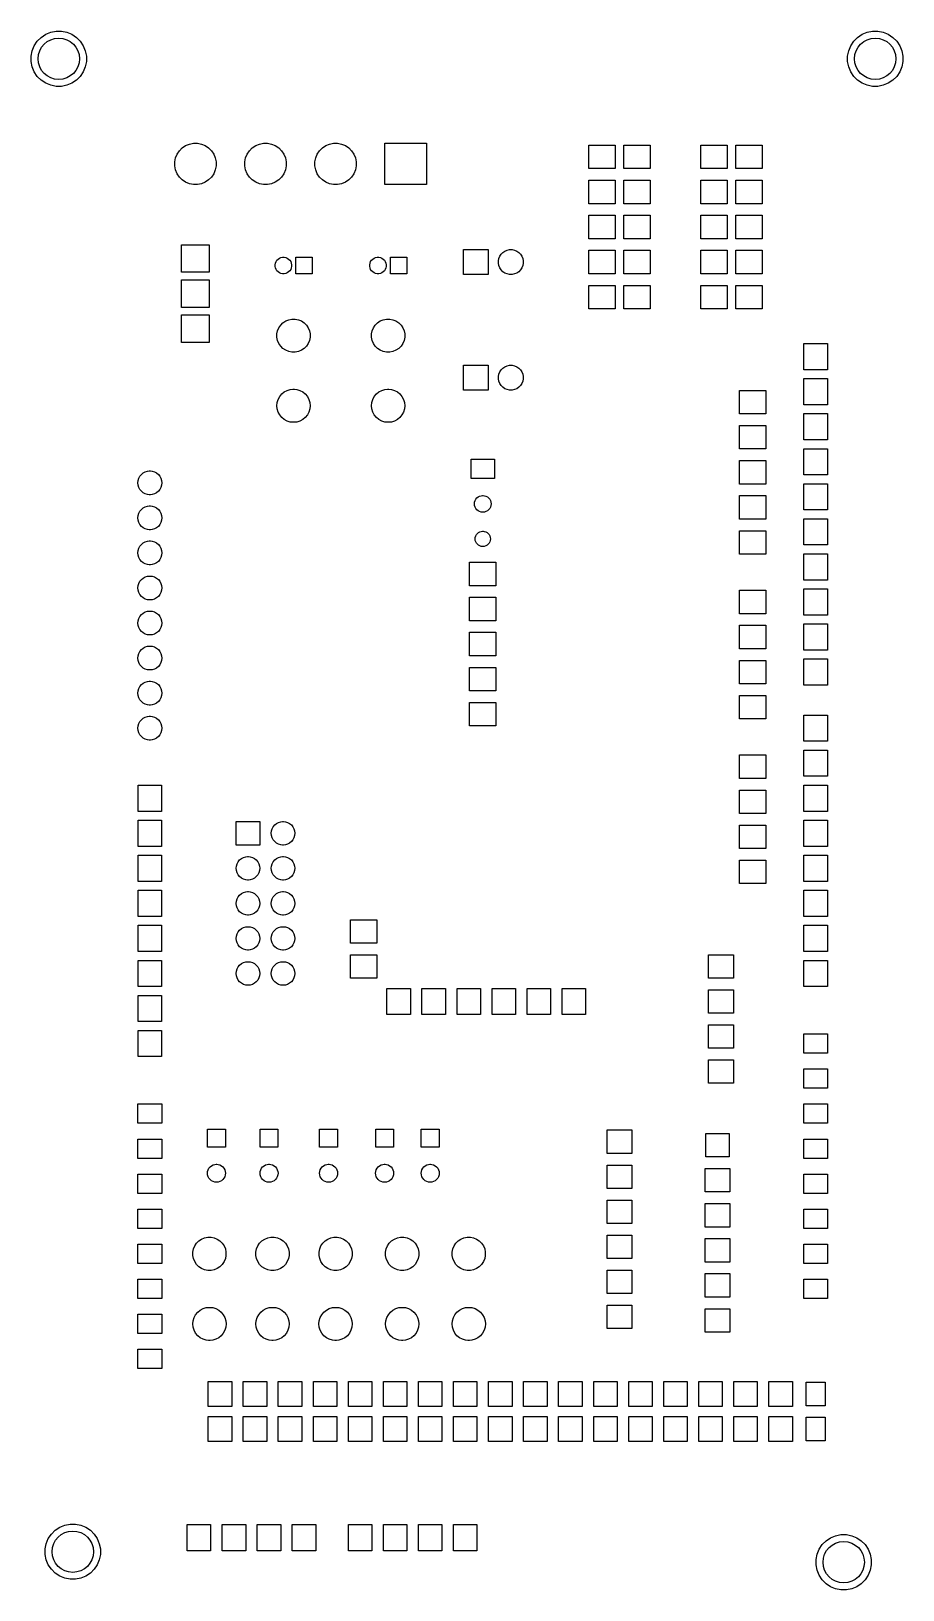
# Model space of a CAD drawing. Extents: x 90 to 153, y -149 to -36.
import ezdxf

# ---------------------------------------------------------------- set-up
doc = ezdxf.new("R2010")
doc.units = 0
doc.header["$MEASUREMENT"] = 0
doc.layers.add('BLACK', color=7, linetype='CONTINUOUS')

msp = doc.modelspace()

# ---------------------------------------------------------------- linework, layer by layer
at = {"layer": 'BLACK', "linetype": 'CONTINUOUS'}
for p, q in [((91.6186, -36.1769), (92.005, -36.1)), ((92.005, -36.1), (92.399, -36.1)), ((92.399, -36.1), (92.7854, -36.1769)), ((150.801, -36.1769), (151.187, -36.1)), ((151.187, -36.1), (151.581, -36.1)), ((151.581, -36.1), (151.967, -36.1769)), ((90.2789, -37.5166), (90.4296, -37.1526)), ((90.4296, -37.1526), (90.6485, -36.8251)), ((90.6485, -36.8251), (90.9271, -36.5465)), ((90.9271, -36.5465), (91.2546, -36.3276)), ((91.2546, -36.3276), (91.6186, -36.1769)), ((92.7854, -36.1769), (93.1494, -36.3276)), ((93.1494, -36.3276), (93.4769, -36.5465)), ((93.4769, -36.5465), (93.7555, -36.8251)), ((93.7555, -36.8251), (93.9744, -37.1526)), ((93.9744, -37.1526), (94.1251, -37.5166)), ((149.461, -37.5166), (149.612, -37.1526)), ((149.612, -37.1526), (149.83, -36.8251)), ((149.83, -36.8251), (150.109, -36.5465)), ((150.109, -36.5465), (150.437, -36.3276)), ((150.437, -36.3276), (150.801, -36.1769)), ((151.967, -36.1769), (152.331, -36.3276)), ((152.331, -36.3276), (152.659, -36.5465)), ((152.659, -36.5465), (152.938, -36.8251)), ((152.938, -36.8251), (153.156, -37.1526)), ((153.156, -37.1526), (153.307, -37.5166)), ((90.202, -37.903), (90.2789, -37.5166)), ((90.202, -38.297), (90.202, -37.903)), ((90.2789, -38.6834), (90.202, -38.297)), ((94.1251, -37.5166), (94.202, -37.903)), ((94.202, -38.297), (94.1251, -38.6834)), ((94.202, -37.903), (94.202, -38.297)), ((149.384, -37.903), (149.461, -37.5166)), ((149.384, -38.297), (149.384, -37.903)), ((149.461, -38.6834), (149.384, -38.297)), ((153.307, -37.5166), (153.384, -37.903)), ((153.384, -38.297), (153.307, -38.6834)), ((153.384, -37.903), (153.384, -38.297)), ((90.4296, -39.0474), (90.2789, -38.6834)), ((90.6485, -39.3749), (90.4296, -39.0474)), ((90.9271, -39.6535), (90.6485, -39.3749)), ((93.7555, -39.3749), (93.4769, -39.6535)), ((93.9744, -39.0474), (93.7555, -39.3749)), ((94.1251, -38.6834), (93.9744, -39.0474)), ((149.612, -39.0474), (149.461, -38.6834)), ((149.83, -39.3749), (149.612, -39.0474)), ((150.109, -39.6535), (149.83, -39.3749)), ((152.938, -39.3749), (152.659, -39.6535)), ((153.156, -39.0474), (152.938, -39.3749)), ((153.307, -38.6834), (153.156, -39.0474)), ((91.2546, -39.8724), (90.9271, -39.6535)), ((91.6186, -40.0231), (91.2546, -39.8724)), ((92.005, -40.1), (91.6186, -40.0231)), ((92.399, -40.1), (92.005, -40.1)), ((92.7854, -40.0231), (92.399, -40.1)), ((93.1494, -39.8724), (92.7854, -40.0231)), ((93.4769, -39.6535), (93.1494, -39.8724)), ((150.437, -39.8724), (150.109, -39.6535)), ((150.801, -40.0231), (150.437, -39.8724)), ((151.187, -40.1), (150.801, -40.0231)), ((151.581, -40.1), (151.187, -40.1)), ((151.967, -40.0231), (151.581, -40.1)), ((152.331, -39.8724), (151.967, -40.0231)), ((152.659, -39.6535), (152.331, -39.8724)), ((100.666, -45.2825), (100.779, -45.0095)), ((100.779, -45.0095), (100.943, -44.7638)), ((100.943, -44.7638), (101.152, -44.5549)), ((101.152, -44.5549), (101.397, -44.3907)), ((101.397, -44.3907), (101.67, -44.2776)), ((101.67, -44.2776), (101.96, -44.22)), ((101.96, -44.22), (102.256, -44.22)), ((102.256, -44.22), (102.546, -44.2776)), ((102.546, -44.2776), (102.819, -44.3907)), ((102.819, -44.3907), (103.064, -44.5549)), ((103.064, -44.5549), (103.273, -44.7638)), ((103.273, -44.7638), (103.437, -45.0095)), ((103.437, -45.0095), (103.55, -45.2825)), ((105.746, -45.2825), (105.859, -45.0095)), ((105.859, -45.0095), (106.023, -44.7638)), ((106.023, -44.7638), (106.232, -44.5549)), ((106.232, -44.5549), (106.477, -44.3907)), ((106.477, -44.3907), (106.75, -44.2776)), ((106.75, -44.2776), (107.04, -44.22)), ((107.04, -44.22), (107.336, -44.22)), ((107.336, -44.22), (107.626, -44.2776)), ((107.626, -44.2776), (107.899, -44.3907)), ((107.899, -44.3907), (108.144, -44.5549)), ((108.144, -44.5549), (108.353, -44.7638)), ((108.353, -44.7638), (108.517, -45.0095)), ((108.517, -45.0095), (108.63, -45.2825)), ((110.826, -45.2825), (110.939, -45.0095)), ((110.939, -45.0095), (111.103, -44.7638)), ((111.103, -44.7638), (111.312, -44.5549)), ((111.312, -44.5549), (111.557, -44.3907)), ((111.557, -44.3907), (111.83, -44.2776)), ((111.83, -44.2776), (112.12, -44.22)), ((112.12, -44.22), (112.416, -44.22)), ((112.416, -44.22), (112.706, -44.2776)), ((112.706, -44.2776), (112.979, -44.3907)), ((112.979, -44.3907), (113.224, -44.5549)), ((113.224, -44.5549), (113.433, -44.7638)), ((113.433, -44.7638), (113.597, -45.0095)), ((113.597, -45.0095), (113.71, -45.2825)), ((115.848, -47.22), (115.848, -44.22)), ((115.848, -44.22), (118.848, -44.22)), ((118.848, -44.22), (118.848, -47.22)), ((130.622, -46.062), (130.622, -44.362)), ((130.622, -44.362), (132.522, -44.362)), ((132.522, -44.362), (132.522, -46.062)), ((133.162, -46.062), (133.162, -44.362)), ((133.162, -44.362), (135.062, -44.362)), ((135.062, -44.362), (135.062, -46.062)), ((138.75, -46.062), (138.75, -44.362)), ((138.75, -44.362), (140.65, -44.362)), ((140.65, -44.362), (140.65, -46.062)), ((141.29, -46.062), (141.29, -44.362)), ((141.29, -44.362), (143.19, -44.362)), ((143.19, -44.362), (143.19, -46.062)), ((100.608, -45.5723), (100.666, -45.2825)), ((100.608, -45.8677), (100.608, -45.5723)), ((100.666, -46.1575), (100.608, -45.8677)), ((100.779, -46.4305), (100.666, -46.1575)), ((103.55, -46.1575), (103.437, -46.4305)), ((103.55, -45.2825), (103.608, -45.5723)), ((103.608, -45.8677), (103.55, -46.1575)), ((103.608, -45.5723), (103.608, -45.8677)), ((105.688, -45.5723), (105.746, -45.2825)), ((105.688, -45.8677), (105.688, -45.5723)), ((105.746, -46.1575), (105.688, -45.8677)), ((105.859, -46.4305), (105.746, -46.1575)), ((108.63, -46.1575), (108.517, -46.4305)), ((108.63, -45.2825), (108.688, -45.5723)), ((108.688, -45.8677), (108.63, -46.1575)), ((108.688, -45.5723), (108.688, -45.8677)), ((110.768, -45.5723), (110.826, -45.2825)), ((110.768, -45.8677), (110.768, -45.5723)), ((110.826, -46.1575), (110.768, -45.8677)), ((110.939, -46.4305), (110.826, -46.1575)), ((113.71, -46.1575), (113.597, -46.4305)), ((113.71, -45.2825), (113.768, -45.5723)), ((113.768, -45.8677), (113.71, -46.1575)), ((113.768, -45.5723), (113.768, -45.8677)), ((132.522, -46.062), (130.622, -46.062)), ((135.062, -46.062), (133.162, -46.062)), ((140.65, -46.062), (138.75, -46.062)), ((143.19, -46.062), (141.29, -46.062)), ((100.943, -46.6762), (100.779, -46.4305)), ((101.152, -46.8851), (100.943, -46.6762)), ((101.397, -47.0493), (101.152, -46.8851)), ((101.67, -47.1624), (101.397, -47.0493)), ((101.96, -47.22), (101.67, -47.1624)), ((102.256, -47.22), (101.96, -47.22)), ((102.546, -47.1624), (102.256, -47.22)), ((102.819, -47.0493), (102.546, -47.1624)), ((103.064, -46.8851), (102.819, -47.0493)), ((103.273, -46.6762), (103.064, -46.8851)), ((103.437, -46.4305), (103.273, -46.6762)), ((106.023, -46.6762), (105.859, -46.4305)), ((106.232, -46.8851), (106.023, -46.6762)), ((106.477, -47.0493), (106.232, -46.8851)), ((106.75, -47.1624), (106.477, -47.0493)), ((107.04, -47.22), (106.75, -47.1624)), ((107.336, -47.22), (107.04, -47.22)), ((107.626, -47.1624), (107.336, -47.22)), ((107.899, -47.0493), (107.626, -47.1624)), ((108.144, -46.8851), (107.899, -47.0493)), ((108.353, -46.6762), (108.144, -46.8851)), ((108.517, -46.4305), (108.353, -46.6762)), ((111.103, -46.6762), (110.939, -46.4305)), ((111.312, -46.8851), (111.103, -46.6762)), ((111.557, -47.0493), (111.312, -46.8851)), ((111.83, -47.1624), (111.557, -47.0493)), ((112.12, -47.22), (111.83, -47.1624)), ((112.416, -47.22), (112.12, -47.22)), ((112.706, -47.1624), (112.416, -47.22)), ((112.979, -47.0493), (112.706, -47.1624)), ((113.224, -46.8851), (112.979, -47.0493)), ((113.433, -46.6762), (113.224, -46.8851)), ((113.597, -46.4305), (113.433, -46.6762)), ((118.848, -47.22), (115.848, -47.22)), ((130.622, -48.602), (130.622, -46.902)), ((130.622, -46.902), (132.522, -46.902)), ((132.522, -46.902), (132.522, -48.602)), ((133.162, -48.602), (133.162, -46.902)), ((133.162, -46.902), (135.062, -46.902)), ((135.062, -46.902), (135.062, -48.602)), ((138.75, -48.602), (138.75, -46.902)), ((138.75, -46.902), (140.65, -46.902)), ((140.65, -46.902), (140.65, -48.602)), ((141.29, -48.602), (141.29, -46.902)), ((141.29, -46.902), (143.19, -46.902)), ((143.19, -46.902), (143.19, -48.602)), ((132.522, -48.602), (130.622, -48.602)), ((130.622, -51.142), (130.622, -49.442)), ((130.622, -49.442), (132.522, -49.442)), ((132.522, -49.442), (132.522, -51.142)), ((135.062, -48.602), (133.162, -48.602)), ((133.162, -51.142), (133.162, -49.442)), ((133.162, -49.442), (135.062, -49.442)), ((135.062, -49.442), (135.062, -51.142)), ((140.65, -48.602), (138.75, -48.602)), ((138.75, -51.142), (138.75, -49.442)), ((138.75, -49.442), (140.65, -49.442)), ((140.65, -49.442), (140.65, -51.142)), ((143.19, -48.602), (141.29, -48.602)), ((141.29, -51.142), (141.29, -49.442)), ((141.29, -49.442), (143.19, -49.442)), ((143.19, -49.442), (143.19, -51.142)), ((101.108, -53.578), (101.108, -51.578)), ((101.108, -51.578), (103.108, -51.578)), ((103.108, -51.578), (103.108, -53.578)), ((121.528, -53.732), (121.528, -51.932)), ((121.528, -51.932), (123.328, -51.932)), ((123.328, -51.932), (123.328, -53.732)), ((124.705, -51.9666), (124.879, -51.932)), ((124.879, -51.932), (125.057, -51.932)), ((125.057, -51.932), (125.231, -51.9666)), ((132.522, -51.142), (130.622, -51.142)), ((135.062, -51.142), (133.162, -51.142)), ((140.65, -51.142), (138.75, -51.142)), ((143.19, -51.142), (141.29, -51.142)), ((107.882, -53.0269), (107.905, -52.911)), ((107.882, -53.1451), (107.882, -53.0269)), ((107.905, -52.911), (107.95, -52.8018)), ((107.95, -52.8018), (108.016, -52.7035)), ((108.016, -52.7035), (108.1, -52.6199)), ((108.1, -52.6199), (108.198, -52.5543)), ((108.198, -52.5543), (108.307, -52.5091)), ((108.307, -52.5091), (108.423, -52.486)), ((108.423, -52.486), (108.541, -52.486)), ((108.541, -52.486), (108.657, -52.5091)), ((108.657, -52.5091), (108.766, -52.5543)), ((108.766, -52.5543), (108.864, -52.6199)), ((108.864, -52.6199), (108.948, -52.7035)), ((108.948, -52.7035), (109.014, -52.8018)), ((109.014, -52.8018), (109.059, -52.911)), ((109.059, -52.911), (109.082, -53.0269)), ((109.082, -53.0269), (109.082, -53.1451)), ((109.382, -53.686), (109.382, -52.486)), ((109.382, -52.486), (110.582, -52.486)), ((110.582, -52.486), (110.582, -53.686)), ((114.74, -53.0269), (114.763, -52.911)), ((114.74, -53.1451), (114.74, -53.0269)), ((114.763, -52.911), (114.808, -52.8018)), ((114.808, -52.8018), (114.874, -52.7035)), ((114.874, -52.7035), (114.958, -52.6199)), ((114.958, -52.6199), (115.056, -52.5543)), ((115.056, -52.5543), (115.165, -52.5091)), ((115.165, -52.5091), (115.281, -52.486)), ((115.281, -52.486), (115.399, -52.486)), ((115.399, -52.486), (115.515, -52.5091)), ((115.515, -52.5091), (115.624, -52.5543)), ((115.624, -52.5543), (115.722, -52.6199)), ((115.722, -52.6199), (115.806, -52.7035)), ((115.806, -52.7035), (115.872, -52.8018)), ((115.872, -52.8018), (115.917, -52.911)), ((115.917, -52.911), (115.94, -53.0269)), ((115.94, -53.0269), (115.94, -53.1451)), ((116.24, -53.686), (116.24, -52.486)), ((116.24, -52.486), (117.44, -52.486)), ((117.44, -52.486), (117.44, -53.686)), ((124.068, -52.7434), (124.103, -52.5695)), ((124.068, -52.9206), (124.068, -52.7434)), ((124.103, -53.0945), (124.068, -52.9206)), ((124.103, -52.5695), (124.17, -52.4057)), ((124.17, -52.4057), (124.269, -52.2583)), ((124.269, -52.2583), (124.394, -52.1329)), ((124.394, -52.1329), (124.542, -52.0344)), ((124.542, -52.0344), (124.705, -51.9666)), ((125.231, -51.9666), (125.394, -52.0344)), ((125.394, -52.0344), (125.542, -52.1329)), ((125.542, -52.1329), (125.667, -52.2583)), ((125.667, -52.2583), (125.766, -52.4057)), ((125.766, -52.4057), (125.833, -52.5695)), ((125.833, -52.5695), (125.868, -52.7434)), ((125.868, -52.9206), (125.833, -53.0945)), ((125.868, -52.7434), (125.868, -52.9206)), ((130.622, -53.682), (130.622, -51.982)), ((130.622, -51.982), (132.522, -51.982)), ((132.522, -51.982), (132.522, -53.682)), ((133.162, -53.682), (133.162, -51.982)), ((133.162, -51.982), (135.062, -51.982)), ((135.062, -51.982), (135.062, -53.682)), ((138.75, -53.682), (138.75, -51.982)), ((138.75, -51.982), (140.65, -51.982)), ((140.65, -51.982), (140.65, -53.682)), ((141.29, -53.682), (141.29, -51.982)), ((141.29, -51.982), (143.19, -51.982)), ((143.19, -51.982), (143.19, -53.682)), ((103.108, -53.578), (101.108, -53.578)), ((101.108, -56.118), (101.108, -54.118)), ((101.108, -54.118), (103.108, -54.118)), ((103.108, -54.118), (103.108, -56.118)), ((107.905, -53.261), (107.882, -53.1451)), ((107.95, -53.3702), (107.905, -53.261)), ((108.016, -53.4685), (107.95, -53.3702)), ((108.1, -53.552), (108.016, -53.4685)), ((108.198, -53.6177), (108.1, -53.552)), ((108.307, -53.6629), (108.198, -53.6177)), ((108.423, -53.686), (108.307, -53.6629)), ((108.541, -53.686), (108.423, -53.686)), ((108.657, -53.6629), (108.541, -53.686)), ((108.766, -53.6177), (108.657, -53.6629)), ((108.864, -53.552), (108.766, -53.6177)), ((108.948, -53.4685), (108.864, -53.552)), ((109.014, -53.3702), (108.948, -53.4685)), ((109.059, -53.261), (109.014, -53.3702)), ((109.082, -53.1451), (109.059, -53.261)), ((110.582, -53.686), (109.382, -53.686)), ((114.763, -53.261), (114.74, -53.1451)), ((114.808, -53.3702), (114.763, -53.261)), ((114.874, -53.4685), (114.808, -53.3702)), ((114.958, -53.552), (114.874, -53.4685)), ((115.056, -53.6177), (114.958, -53.552)), ((115.165, -53.6629), (115.056, -53.6177)), ((115.281, -53.686), (115.165, -53.6629)), ((115.399, -53.686), (115.281, -53.686)), ((115.515, -53.6629), (115.399, -53.686)), ((115.624, -53.6177), (115.515, -53.6629)), ((115.722, -53.552), (115.624, -53.6177)), ((115.806, -53.4685), (115.722, -53.552)), ((115.872, -53.3702), (115.806, -53.4685)), ((115.917, -53.261), (115.872, -53.3702)), ((115.94, -53.1451), (115.917, -53.261)), ((117.44, -53.686), (116.24, -53.686)), ((123.328, -53.732), (121.528, -53.732)), ((124.17, -53.2583), (124.103, -53.0945)), ((124.269, -53.4057), (124.17, -53.2583)), ((124.394, -53.5311), (124.269, -53.4057)), ((124.542, -53.6296), (124.394, -53.5311)), ((124.705, -53.6974), (124.542, -53.6296)), ((124.879, -53.732), (124.705, -53.6974)), ((125.057, -53.732), (124.879, -53.732)), ((125.231, -53.6974), (125.057, -53.732)), ((125.394, -53.6296), (125.231, -53.6974)), ((125.542, -53.5311), (125.394, -53.6296)), ((125.667, -53.4057), (125.542, -53.5311)), ((125.766, -53.2583), (125.667, -53.4057)), ((125.833, -53.0945), (125.766, -53.2583)), ((132.522, -53.682), (130.622, -53.682)), ((135.062, -53.682), (133.162, -53.682)), ((140.65, -53.682), (138.75, -53.682)), ((143.19, -53.682), (141.29, -53.682)), ((130.622, -56.222), (130.622, -54.522)), ((130.622, -54.522), (132.522, -54.522)), ((132.522, -54.522), (132.522, -56.222)), ((133.162, -56.222), (133.162, -54.522)), ((133.162, -54.522), (135.062, -54.522)), ((135.062, -54.522), (135.062, -56.222)), ((138.75, -56.222), (138.75, -54.522)), ((138.75, -54.522), (140.65, -54.522)), ((140.65, -54.522), (140.65, -56.222)), ((141.29, -56.222), (141.29, -54.522)), ((141.29, -54.522), (143.19, -54.522)), ((143.19, -54.522), (143.19, -56.222)), ((103.108, -56.118), (101.108, -56.118)), ((132.522, -56.222), (130.622, -56.222)), ((135.062, -56.222), (133.162, -56.222)), ((140.65, -56.222), (138.75, -56.222)), ((143.19, -56.222), (141.29, -56.222)), ((101.108, -58.658), (101.108, -56.658)), ((101.108, -56.658), (103.108, -56.658)), ((103.108, -56.658), (103.108, -58.658)), ((108.066, -57.816), (108.157, -57.5976)), ((108.157, -57.5976), (108.288, -57.401)), ((108.288, -57.401), (108.455, -57.2339)), ((108.455, -57.2339), (108.652, -57.1026)), ((108.652, -57.1026), (108.87, -57.0121)), ((108.87, -57.0121), (109.102, -56.966)), ((109.102, -56.966), (109.338, -56.966)), ((109.338, -56.966), (109.57, -57.0121)), ((109.57, -57.0121), (109.788, -57.1026)), ((109.788, -57.1026), (109.985, -57.2339)), ((109.985, -57.2339), (110.152, -57.401)), ((110.152, -57.401), (110.283, -57.5976)), ((110.283, -57.5976), (110.374, -57.816)), ((114.924, -57.816), (115.015, -57.5976)), ((115.015, -57.5976), (115.146, -57.401)), ((115.146, -57.401), (115.313, -57.2339)), ((115.313, -57.2339), (115.51, -57.1026)), ((115.51, -57.1026), (115.728, -57.0121)), ((115.728, -57.0121), (115.96, -56.966)), ((115.96, -56.966), (116.196, -56.966)), ((116.196, -56.966), (116.428, -57.0121)), ((116.428, -57.0121), (116.646, -57.1026)), ((116.646, -57.1026), (116.843, -57.2339)), ((116.843, -57.2339), (117.01, -57.401)), ((117.01, -57.401), (117.141, -57.5976)), ((117.141, -57.5976), (117.232, -57.816)), ((103.108, -58.658), (101.108, -58.658)), ((108.02, -58.0478), (108.066, -57.816)), ((108.02, -58.2842), (108.02, -58.0478)), ((108.066, -58.516), (108.02, -58.2842)), ((108.157, -58.7344), (108.066, -58.516)), ((108.288, -58.931), (108.157, -58.7344)), ((110.283, -58.7344), (110.152, -58.931)), ((110.374, -58.516), (110.283, -58.7344)), ((110.374, -57.816), (110.42, -58.0478)), ((110.42, -58.2842), (110.374, -58.516)), ((110.42, -58.0478), (110.42, -58.2842)), ((114.878, -58.0478), (114.924, -57.816)), ((114.878, -58.2842), (114.878, -58.0478)), ((114.924, -58.516), (114.878, -58.2842)), ((115.015, -58.7344), (114.924, -58.516)), ((115.146, -58.931), (115.015, -58.7344)), ((117.141, -58.7344), (117.01, -58.931)), ((117.232, -58.516), (117.141, -58.7344)), ((117.232, -57.816), (117.278, -58.0478)), ((117.278, -58.2842), (117.232, -58.516)), ((117.278, -58.0478), (117.278, -58.2842)), ((146.216, -60.64), (146.216, -58.74)), ((146.216, -58.74), (147.916, -58.74)), ((147.916, -58.74), (147.916, -60.64)), ((108.455, -59.0981), (108.288, -58.931)), ((108.652, -59.2294), (108.455, -59.0981)), ((108.87, -59.3199), (108.652, -59.2294)), ((109.102, -59.366), (108.87, -59.3199)), ((109.338, -59.366), (109.102, -59.366)), ((109.57, -59.3199), (109.338, -59.366)), ((109.788, -59.2294), (109.57, -59.3199)), ((109.985, -59.0981), (109.788, -59.2294)), ((110.152, -58.931), (109.985, -59.0981)), ((115.313, -59.0981), (115.146, -58.931)), ((115.51, -59.2294), (115.313, -59.0981)), ((115.728, -59.3199), (115.51, -59.2294)), ((115.96, -59.366), (115.728, -59.3199)), ((116.196, -59.366), (115.96, -59.366)), ((116.428, -59.3199), (116.196, -59.366)), ((116.646, -59.2294), (116.428, -59.3199)), ((116.843, -59.0981), (116.646, -59.2294)), ((117.01, -58.931), (116.843, -59.0981)), ((121.528, -62.114), (121.528, -60.314)), ((121.528, -60.314), (123.328, -60.314)), ((123.328, -60.314), (123.328, -62.114)), ((124.068, -61.1254), (124.103, -60.9515)), ((124.103, -60.9515), (124.17, -60.7877)), ((124.17, -60.7877), (124.269, -60.6403)), ((124.269, -60.6403), (124.394, -60.5149)), ((124.394, -60.5149), (124.542, -60.4164)), ((124.542, -60.4164), (124.705, -60.3486)), ((124.705, -60.3486), (124.879, -60.314)), ((124.879, -60.314), (125.057, -60.314)), ((125.057, -60.314), (125.231, -60.3486)), ((125.231, -60.3486), (125.394, -60.4164)), ((125.394, -60.4164), (125.542, -60.5149)), ((125.542, -60.5149), (125.667, -60.6403)), ((125.667, -60.6403), (125.766, -60.7877)), ((125.766, -60.7877), (125.833, -60.9515)), ((125.833, -60.9515), (125.868, -61.1254)), ((147.916, -60.64), (146.216, -60.64)), ((108.759, -62.132), (108.985, -62.0634)), ((108.985, -62.0634), (109.161, -62.046)), ((109.161, -62.046), (109.279, -62.046)), ((109.279, -62.046), (109.455, -62.0634)), ((109.455, -62.0634), (109.681, -62.132)), ((115.617, -62.132), (115.843, -62.0634)), ((115.843, -62.0634), (116.019, -62.046)), ((116.019, -62.046), (116.137, -62.046)), ((116.137, -62.046), (116.313, -62.0634)), ((116.313, -62.0634), (116.539, -62.132)), ((123.328, -62.114), (121.528, -62.114)), ((124.068, -61.3026), (124.068, -61.1254)), ((124.103, -61.4765), (124.068, -61.3026)), ((124.17, -61.6403), (124.103, -61.4765)), ((124.269, -61.7877), (124.17, -61.6403)), ((124.394, -61.9131), (124.269, -61.7877)), ((124.542, -62.0116), (124.394, -61.9131)), ((124.705, -62.0794), (124.542, -62.0116)), ((124.879, -62.114), (124.705, -62.0794)), ((125.057, -62.114), (124.879, -62.114)), ((125.231, -62.0794), (125.057, -62.114)), ((125.394, -62.0116), (125.231, -62.0794)), ((125.542, -61.9131), (125.394, -62.0116)), ((125.667, -61.7877), (125.542, -61.9131)), ((125.766, -61.6403), (125.667, -61.7877)), ((125.833, -61.4765), (125.766, -61.6403)), ((125.868, -61.3026), (125.833, -61.4765)), ((125.868, -61.1254), (125.868, -61.3026)), ((146.216, -63.18), (146.216, -61.28)), ((146.216, -61.28), (147.916, -61.28)), ((147.916, -61.28), (147.916, -63.18)), ((108.014, -63.246), (108.037, -63.0108)), ((108.037, -63.4812), (108.014, -63.246)), ((108.037, -63.0108), (108.106, -62.7846)), ((108.106, -62.7846), (108.217, -62.5761)), ((108.217, -62.5761), (108.367, -62.3934)), ((108.367, -62.3934), (108.55, -62.2434)), ((108.55, -62.2434), (108.759, -62.132)), ((109.681, -62.132), (109.89, -62.2434)), ((109.89, -62.2434), (110.073, -62.3934)), ((110.073, -62.3934), (110.223, -62.5761)), ((110.223, -62.5761), (110.334, -62.7846)), ((110.334, -62.7846), (110.403, -63.0108)), ((110.403, -63.0108), (110.426, -63.246)), ((110.426, -63.246), (110.403, -63.4812)), ((114.872, -63.246), (114.895, -63.0108)), ((114.895, -63.4812), (114.872, -63.246)), ((114.895, -63.0108), (114.964, -62.7846)), ((114.964, -62.7846), (115.075, -62.5761)), ((115.075, -62.5761), (115.225, -62.3934)), ((115.225, -62.3934), (115.408, -62.2434)), ((115.408, -62.2434), (115.617, -62.132)), ((116.539, -62.132), (116.748, -62.2434)), ((116.748, -62.2434), (116.931, -62.3934)), ((116.931, -62.3934), (117.081, -62.5761)), ((117.081, -62.5761), (117.192, -62.7846)), ((117.192, -62.7846), (117.261, -63.0108)), ((117.261, -63.0108), (117.284, -63.246)), ((117.284, -63.246), (117.261, -63.4812)), ((141.544, -63.842), (141.544, -62.142)), ((141.544, -62.142), (143.444, -62.142)), ((143.444, -62.142), (143.444, -63.842)), ((147.916, -63.18), (146.216, -63.18)), ((108.106, -63.7074), (108.037, -63.4812)), ((108.217, -63.9159), (108.106, -63.7074)), ((108.367, -64.0986), (108.217, -63.9159)), ((108.55, -64.2486), (108.367, -64.0986)), ((108.759, -64.36), (108.55, -64.2486)), ((108.985, -64.4286), (108.759, -64.36)), ((109.681, -64.36), (109.455, -64.4286)), ((109.89, -64.2486), (109.681, -64.36)), ((110.073, -64.0986), (109.89, -64.2486)), ((110.223, -63.9159), (110.073, -64.0986)), ((110.334, -63.7074), (110.223, -63.9159)), ((110.403, -63.4812), (110.334, -63.7074)), ((114.964, -63.7074), (114.895, -63.4812)), ((115.075, -63.9159), (114.964, -63.7074)), ((115.225, -64.0986), (115.075, -63.9159)), ((115.408, -64.2486), (115.225, -64.0986)), ((115.617, -64.36), (115.408, -64.2486)), ((115.843, -64.4286), (115.617, -64.36)), ((116.539, -64.36), (116.313, -64.4286)), ((116.748, -64.2486), (116.539, -64.36)), ((116.931, -64.0986), (116.748, -64.2486)), ((117.081, -63.9159), (116.931, -64.0986)), ((117.192, -63.7074), (117.081, -63.9159)), ((117.261, -63.4812), (117.192, -63.7074)), ((143.444, -63.842), (141.544, -63.842)), ((146.216, -65.72), (146.216, -63.82)), ((146.216, -63.82), (147.916, -63.82)), ((147.916, -63.82), (147.916, -65.72)), ((109.161, -64.446), (108.985, -64.4286)), ((109.279, -64.446), (109.161, -64.446)), ((109.455, -64.4286), (109.279, -64.446)), ((116.019, -64.446), (115.843, -64.4286)), ((116.137, -64.446), (116.019, -64.446)), ((116.313, -64.4286), (116.137, -64.446)), ((141.544, -66.382), (141.544, -64.682)), ((141.544, -64.682), (143.444, -64.682)), ((143.444, -64.682), (143.444, -66.382)), ((143.444, -66.382), (141.544, -66.382)), ((147.916, -65.72), (146.216, -65.72)), ((146.216, -68.26), (146.216, -66.36)), ((146.216, -66.36), (147.916, -66.36)), ((147.916, -66.36), (147.916, -68.26)), ((122.086, -68.518), (122.086, -67.118)), ((122.086, -67.118), (123.786, -67.118)), ((123.786, -67.118), (123.786, -68.518)), ((141.544, -68.922), (141.544, -67.222)), ((141.544, -67.222), (143.444, -67.222)), ((143.444, -67.222), (143.444, -68.922)), ((97.9382, -68.834), (97.9549, -68.6647)), ((97.9549, -69.0033), (97.9382, -68.834)), ((97.9549, -68.6647), (98.0043, -68.5019)), ((98.0043, -68.5019), (98.0845, -68.3519)), ((98.0845, -68.3519), (98.1924, -68.2204)), ((98.1924, -68.2204), (98.3239, -68.1125)), ((98.3239, -68.1125), (98.4739, -68.0323)), ((98.4739, -68.0323), (98.6367, -67.9829)), ((98.6367, -67.9829), (98.7636, -67.9704)), ((98.7636, -67.9704), (98.8484, -67.9704)), ((98.8484, -67.9704), (98.9753, -67.9829)), ((98.9753, -67.9829), (99.1381, -68.0323)), ((99.1381, -68.0323), (99.2881, -68.1125)), ((99.2881, -68.1125), (99.4196, -68.2204)), ((99.4196, -68.2204), (99.5275, -68.3519)), ((99.5275, -68.3519), (99.6077, -68.5019)), ((99.6077, -68.5019), (99.6571, -68.6647)), ((99.6571, -68.6647), (99.6738, -68.834)), ((99.6738, -68.834), (99.6571, -69.0033)), ((123.786, -68.518), (122.086, -68.518)), ((147.916, -68.26), (146.216, -68.26)), ((146.216, -70.8), (146.216, -68.9)), ((146.216, -68.9), (147.916, -68.9)), ((147.916, -68.9), (147.916, -70.8)), ((98.0043, -69.1661), (97.9549, -69.0033)), ((98.0845, -69.3161), (98.0043, -69.1661)), ((98.1924, -69.4476), (98.0845, -69.3161)), ((98.3239, -69.5555), (98.1924, -69.4476)), ((98.4739, -69.6357), (98.3239, -69.5555)), ((98.6367, -69.6851), (98.4739, -69.6357)), ((98.7636, -69.6976), (98.6367, -69.6851)), ((98.8484, -69.6976), (98.7636, -69.6976)), ((98.9753, -69.6851), (98.8484, -69.6976)), ((99.1381, -69.6357), (98.9753, -69.6851)), ((99.2881, -69.5555), (99.1381, -69.6357)), ((99.4196, -69.4476), (99.2881, -69.5555)), ((99.5275, -69.3161), (99.4196, -69.4476)), ((99.6077, -69.1661), (99.5275, -69.3161)), ((99.6571, -69.0033), (99.6077, -69.1661)), ((122.379, -70.1273), (122.435, -70.023)), ((122.435, -70.023), (122.51, -69.9317)), ((122.51, -69.9317), (122.601, -69.8567)), ((122.601, -69.8567), (122.705, -69.801)), ((122.705, -69.801), (122.818, -69.7667)), ((122.818, -69.7667), (122.907, -69.758)), ((122.907, -69.758), (122.965, -69.758)), ((122.965, -69.758), (123.054, -69.7667)), ((123.054, -69.7667), (123.167, -69.801)), ((123.167, -69.801), (123.271, -69.8567)), ((123.271, -69.8567), (123.362, -69.9317)), ((123.362, -69.9317), (123.437, -70.023)), ((123.437, -70.023), (123.493, -70.1273)), ((143.444, -68.922), (141.544, -68.922)), ((141.544, -71.462), (141.544, -69.762)), ((141.544, -69.762), (143.444, -69.762)), ((143.444, -69.762), (143.444, -71.462)), ((97.9549, -71.2047), (98.0043, -71.0419)), ((98.0043, -71.0419), (98.0845, -70.8919)), ((98.0845, -70.8919), (98.1924, -70.7604)), ((98.1924, -70.7604), (98.3239, -70.6525)), ((98.3239, -70.6525), (98.4739, -70.5723)), ((98.4739, -70.5723), (98.6367, -70.5229)), ((98.6367, -70.5229), (98.7636, -70.5104)), ((98.7636, -70.5104), (98.8484, -70.5104)), ((98.8484, -70.5104), (98.9753, -70.5229)), ((98.9753, -70.5229), (99.1381, -70.5723)), ((99.1381, -70.5723), (99.2881, -70.6525)), ((99.2881, -70.6525), (99.4196, -70.7604)), ((99.4196, -70.7604), (99.5275, -70.8919)), ((99.5275, -70.8919), (99.6077, -71.0419)), ((99.6077, -71.0419), (99.6571, -71.2047)), ((122.333, -70.358), (122.345, -70.2404)), ((122.345, -70.4756), (122.333, -70.358)), ((122.345, -70.2404), (122.379, -70.1273)), ((122.379, -70.5887), (122.345, -70.4756)), ((122.435, -70.693), (122.379, -70.5887)), ((122.51, -70.7843), (122.435, -70.693)), ((122.601, -70.8593), (122.51, -70.7843)), ((122.705, -70.915), (122.601, -70.8593)), ((122.818, -70.9493), (122.705, -70.915)), ((122.907, -70.958), (122.818, -70.9493)), ((122.965, -70.958), (122.907, -70.958)), ((123.054, -70.9493), (122.965, -70.958)), ((123.167, -70.915), (123.054, -70.9493)), ((123.271, -70.8593), (123.167, -70.915)), ((123.362, -70.7843), (123.271, -70.8593)), ((123.437, -70.693), (123.362, -70.7843)), ((123.493, -70.5887), (123.437, -70.693)), ((123.493, -70.1273), (123.527, -70.2404)), ((123.527, -70.4756), (123.493, -70.5887)), ((123.527, -70.2404), (123.539, -70.358)), ((123.539, -70.358), (123.527, -70.4756)), ((147.916, -70.8), (146.216, -70.8)), ((97.9382, -71.374), (97.9549, -71.2047)), ((97.9549, -71.5433), (97.9382, -71.374)), ((98.0043, -71.7061), (97.9549, -71.5433)), ((98.0845, -71.8561), (98.0043, -71.7061)), ((98.1924, -71.9876), (98.0845, -71.8561)), ((98.3239, -72.0955), (98.1924, -71.9876)), ((98.4739, -72.1757), (98.3239, -72.0955)), ((98.6367, -72.2251), (98.4739, -72.1757)), ((98.7636, -72.2376), (98.6367, -72.2251)), ((98.8484, -72.2376), (98.7636, -72.2376)), ((98.9753, -72.2251), (98.8484, -72.2376)), ((99.1381, -72.1757), (98.9753, -72.2251)), ((99.2881, -72.0955), (99.1381, -72.1757)), ((99.4196, -71.9876), (99.2881, -72.0955)), ((99.5275, -71.8561), (99.4196, -71.9876)), ((99.6077, -71.7061), (99.5275, -71.8561)), ((99.6571, -71.5433), (99.6077, -71.7061)), ((99.6571, -71.2047), (99.6738, -71.374)), ((99.6738, -71.374), (99.6571, -71.5433)), ((143.444, -71.462), (141.544, -71.462)), ((146.216, -73.34), (146.216, -71.44)), ((146.216, -71.44), (147.916, -71.44)), ((147.916, -71.44), (147.916, -73.34)), ((98.0845, -73.4319), (98.1924, -73.3004)), ((98.1924, -73.3004), (98.3239, -73.1925)), ((98.3239, -73.1925), (98.4739, -73.1123)), ((98.4739, -73.1123), (98.6367, -73.0629)), ((98.6367, -73.0629), (98.7636, -73.0504)), ((98.7636, -73.0504), (98.8484, -73.0504)), ((98.8484, -73.0504), (98.9753, -73.0629)), ((98.9753, -73.0629), (99.1381, -73.1123)), ((99.1381, -73.1123), (99.2881, -73.1925)), ((99.2881, -73.1925), (99.4196, -73.3004)), ((99.4196, -73.3004), (99.5275, -73.4319)), ((122.383, -72.898), (122.394, -72.7902)), ((122.394, -73.0058), (122.383, -72.898)), ((122.394, -72.7902), (122.425, -72.6865)), ((122.425, -73.1095), (122.394, -73.0058)), ((122.425, -72.6865), (122.476, -72.591)), ((122.476, -73.205), (122.425, -73.1095)), ((122.476, -72.591), (122.545, -72.5072)), ((122.545, -73.2888), (122.476, -73.205)), ((122.545, -72.5072), (122.629, -72.4385)), ((122.629, -73.3575), (122.545, -73.2888)), ((122.629, -72.4385), (122.725, -72.3874)), ((122.725, -73.4086), (122.629, -73.3575)), ((122.725, -72.3874), (122.828, -72.356)), ((122.828, -73.44), (122.725, -73.4086)), ((122.828, -72.356), (122.909, -72.348)), ((122.909, -72.348), (122.963, -72.348)), ((122.963, -72.348), (123.044, -72.356)), ((123.044, -72.356), (123.147, -72.3874)), ((123.147, -73.4086), (123.044, -73.44)), ((123.147, -72.3874), (123.243, -72.4385)), ((123.243, -73.3575), (123.147, -73.4086)), ((123.243, -72.4385), (123.327, -72.5072)), ((123.327, -73.2888), (123.243, -73.3575)), ((123.327, -72.5072), (123.396, -72.591)), ((123.396, -73.205), (123.327, -73.2888)), ((123.396, -72.591), (123.447, -72.6865)), ((123.447, -73.1095), (123.396, -73.205)), ((123.447, -72.6865), (123.478, -72.7902)), ((123.478, -73.0058), (123.447, -73.1095)), ((123.478, -72.7902), (123.489, -72.898)), ((123.489, -72.898), (123.478, -73.0058)), ((141.544, -74.002), (141.544, -72.302)), ((141.544, -72.302), (143.444, -72.302)), ((143.444, -72.302), (143.444, -74.002)), ((147.916, -73.34), (146.216, -73.34)), ((97.9382, -73.914), (97.9549, -73.7447)), ((97.9549, -74.0833), (97.9382, -73.914)), ((97.9549, -73.7447), (98.0043, -73.5819)), ((98.0043, -74.2461), (97.9549, -74.0833)), ((98.0043, -73.5819), (98.0845, -73.4319)), ((98.0845, -74.3961), (98.0043, -74.2461)), ((98.1924, -74.5276), (98.0845, -74.3961)), ((98.3239, -74.6355), (98.1924, -74.5276)), ((99.4196, -74.5276), (99.2881, -74.6355)), ((99.5275, -74.3961), (99.4196, -74.5276)), ((99.5275, -73.4319), (99.6077, -73.5819)), ((99.6077, -74.2461), (99.5275, -74.3961)), ((99.6077, -73.5819), (99.6571, -73.7447)), ((99.6571, -74.0833), (99.6077, -74.2461)), ((99.6571, -73.7447), (99.6738, -73.914)), ((99.6738, -73.914), (99.6571, -74.0833)), ((122.909, -73.448), (122.828, -73.44)), ((122.963, -73.448), (122.909, -73.448)), ((123.044, -73.44), (122.963, -73.448)), ((143.444, -74.002), (141.544, -74.002)), ((146.216, -75.88), (146.216, -73.98)), ((146.216, -73.98), (147.916, -73.98)), ((147.916, -73.98), (147.916, -75.88)), ((98.4739, -74.7157), (98.3239, -74.6355)), ((98.3239, -75.7325), (98.4739, -75.6523)), ((98.6367, -74.7651), (98.4739, -74.7157)), ((98.4739, -75.6523), (98.6367, -75.6029)), ((98.7636, -74.7776), (98.6367, -74.7651)), ((98.6367, -75.6029), (98.7636, -75.5904)), ((98.8484, -74.7776), (98.7636, -74.7776)), ((98.7636, -75.5904), (98.8484, -75.5904)), ((98.9753, -74.7651), (98.8484, -74.7776)), ((98.8484, -75.5904), (98.9753, -75.6029)), ((99.1381, -74.7157), (98.9753, -74.7651)), ((98.9753, -75.6029), (99.1381, -75.6523)), ((99.2881, -74.6355), (99.1381, -74.7157)), ((99.1381, -75.6523), (99.2881, -75.7325)), ((121.986, -76.288), (121.986, -74.588)), ((121.986, -74.588), (123.886, -74.588)), ((123.886, -74.588), (123.886, -76.288)), ((97.9382, -76.454), (97.9549, -76.2847)), ((97.9549, -76.6233), (97.9382, -76.454)), ((97.9549, -76.2847), (98.0043, -76.1219)), ((98.0043, -76.7861), (97.9549, -76.6233)), ((98.0043, -76.1219), (98.0845, -75.9719)), ((98.0845, -76.9361), (98.0043, -76.7861)), ((98.0845, -75.9719), (98.1924, -75.8404)), ((98.1924, -75.8404), (98.3239, -75.7325)), ((99.2881, -75.7325), (99.4196, -75.8404)), ((99.4196, -75.8404), (99.5275, -75.9719)), ((99.5275, -75.9719), (99.6077, -76.1219)), ((99.6077, -76.7861), (99.5275, -76.9361)), ((99.6077, -76.1219), (99.6571, -76.2847)), ((99.6571, -76.6233), (99.6077, -76.7861)), ((99.6571, -76.2847), (99.6738, -76.454)), ((99.6738, -76.454), (99.6571, -76.6233)), ((123.886, -76.288), (121.986, -76.288)), ((141.544, -78.32), (141.544, -76.62)), ((141.544, -76.62), (143.444, -76.62)), ((143.444, -76.62), (143.444, -78.32)), ((147.916, -75.88), (146.216, -75.88)), ((146.216, -78.42), (146.216, -76.52)), ((146.216, -76.52), (147.916, -76.52)), ((147.916, -76.52), (147.916, -78.42)), ((98.1924, -77.0676), (98.0845, -76.9361)), ((98.3239, -77.1755), (98.1924, -77.0676)), ((98.4739, -77.2557), (98.3239, -77.1755)), ((98.6367, -77.3051), (98.4739, -77.2557)), ((98.7636, -77.3176), (98.6367, -77.3051)), ((98.8484, -77.3176), (98.7636, -77.3176)), ((98.9753, -77.3051), (98.8484, -77.3176)), ((99.1381, -77.2557), (98.9753, -77.3051)), ((99.2881, -77.1755), (99.1381, -77.2557)), ((99.4196, -77.0676), (99.2881, -77.1755)), ((99.5275, -76.9361), (99.4196, -77.0676)), ((121.986, -78.828), (121.986, -77.128)), ((121.986, -77.128), (123.886, -77.128)), ((123.886, -77.128), (123.886, -78.828)), ((97.9382, -78.994), (97.9549, -78.8247)), ((97.9549, -79.1633), (97.9382, -78.994)), ((97.9549, -78.8247), (98.0043, -78.6619)), ((98.0043, -78.6619), (98.0845, -78.5119)), ((98.0845, -78.5119), (98.1924, -78.3804)), ((98.1924, -78.3804), (98.3239, -78.2725)), ((98.3239, -78.2725), (98.4739, -78.1923)), ((98.4739, -78.1923), (98.6367, -78.1429)), ((98.6367, -78.1429), (98.7636, -78.1304)), ((98.7636, -78.1304), (98.8484, -78.1304)), ((98.8484, -78.1304), (98.9753, -78.1429)), ((98.9753, -78.1429), (99.1381, -78.1923)), ((99.1381, -78.1923), (99.2881, -78.2725)), ((99.2881, -78.2725), (99.4196, -78.3804)), ((99.4196, -78.3804), (99.5275, -78.5119)), ((99.5275, -78.5119), (99.6077, -78.6619)), ((99.6077, -78.6619), (99.6571, -78.8247)), ((99.6571, -78.8247), (99.6738, -78.994)), ((99.6738, -78.994), (99.6571, -79.1633)), ((123.886, -78.828), (121.986, -78.828)), ((143.444, -78.32), (141.544, -78.32)), ((147.916, -78.42), (146.216, -78.42)), ((146.216, -80.96), (146.216, -79.06)), ((146.216, -79.06), (147.916, -79.06)), ((147.916, -79.06), (147.916, -80.96)), ((98.0043, -79.3261), (97.9549, -79.1633)), ((98.0845, -79.4761), (98.0043, -79.3261)), ((98.1924, -79.6076), (98.0845, -79.4761)), ((98.3239, -79.7155), (98.1924, -79.6076)), ((98.4739, -79.7957), (98.3239, -79.7155)), ((98.6367, -79.8451), (98.4739, -79.7957)), ((98.7636, -79.8576), (98.6367, -79.8451)), ((98.8484, -79.8576), (98.7636, -79.8576)), ((98.9753, -79.8451), (98.8484, -79.8576)), ((99.1381, -79.7957), (98.9753, -79.8451)), ((99.2881, -79.7155), (99.1381, -79.7957)), ((99.4196, -79.6076), (99.2881, -79.7155)), ((99.5275, -79.4761), (99.4196, -79.6076)), ((99.6077, -79.3261), (99.5275, -79.4761)), ((99.6571, -79.1633), (99.6077, -79.3261)), ((121.986, -81.368), (121.986, -79.668)), ((121.986, -79.668), (123.886, -79.668)), ((123.886, -79.668), (123.886, -81.368)), ((141.544, -80.86), (141.544, -79.16)), ((141.544, -79.16), (143.444, -79.16)), ((143.444, -79.16), (143.444, -80.86)), ((97.9549, -81.3647), (98.0043, -81.2019)), ((98.0043, -81.2019), (98.0845, -81.0519)), ((98.0845, -81.0519), (98.1924, -80.9204)), ((98.1924, -80.9204), (98.3239, -80.8125)), ((98.3239, -80.8125), (98.4739, -80.7323)), ((98.4739, -80.7323), (98.6367, -80.6829)), ((98.6367, -80.6829), (98.7636, -80.6704)), ((98.7636, -80.6704), (98.8484, -80.6704)), ((98.8484, -80.6704), (98.9753, -80.6829)), ((98.9753, -80.6829), (99.1381, -80.7323)), ((99.1381, -80.7323), (99.2881, -80.8125)), ((99.2881, -80.8125), (99.4196, -80.9204)), ((99.4196, -80.9204), (99.5275, -81.0519)), ((99.5275, -81.0519), (99.6077, -81.2019)), ((99.6077, -81.2019), (99.6571, -81.3647)), ((143.444, -80.86), (141.544, -80.86)), ((147.916, -80.96), (146.216, -80.96)), ((97.9382, -81.534), (97.9549, -81.3647)), ((97.9549, -81.7033), (97.9382, -81.534)), ((98.0043, -81.8661), (97.9549, -81.7033)), ((98.0845, -82.0161), (98.0043, -81.8661)), ((98.1924, -82.1476), (98.0845, -82.0161)), ((98.3239, -82.2555), (98.1924, -82.1476)), ((98.4739, -82.3357), (98.3239, -82.2555)), ((98.6367, -82.3851), (98.4739, -82.3357)), ((98.7636, -82.3976), (98.6367, -82.3851)), ((98.8484, -82.3976), (98.7636, -82.3976)), ((98.9753, -82.3851), (98.8484, -82.3976)), ((99.1381, -82.3357), (98.9753, -82.3851)), ((99.2881, -82.2555), (99.1381, -82.3357)), ((99.4196, -82.1476), (99.2881, -82.2555)), ((99.5275, -82.0161), (99.4196, -82.1476)), ((99.6077, -81.8661), (99.5275, -82.0161)), ((99.6571, -81.7033), (99.6077, -81.8661)), ((99.6571, -81.3647), (99.6738, -81.534)), ((99.6738, -81.534), (99.6571, -81.7033)), ((123.886, -81.368), (121.986, -81.368)), ((121.986, -83.908), (121.986, -82.208)), ((121.986, -82.208), (123.886, -82.208)), ((123.886, -82.208), (123.886, -83.908)), ((141.544, -83.4), (141.544, -81.7)), ((141.544, -81.7), (143.444, -81.7)), ((143.444, -81.7), (143.444, -83.4)), ((146.216, -83.5), (146.216, -81.6)), ((146.216, -81.6), (147.916, -81.6)), ((147.916, -81.6), (147.916, -83.5)), ((98.0043, -83.7419), (98.0845, -83.5919)), ((98.0845, -83.5919), (98.1924, -83.4604)), ((98.1924, -83.4604), (98.3239, -83.3525)), ((98.3239, -83.3525), (98.4739, -83.2723)), ((98.4739, -83.2723), (98.6367, -83.2229)), ((98.6367, -83.2229), (98.7636, -83.2104)), ((98.7636, -83.2104), (98.8484, -83.2104)), ((98.8484, -83.2104), (98.9753, -83.2229)), ((98.9753, -83.2229), (99.1381, -83.2723)), ((99.1381, -83.2723), (99.2881, -83.3525)), ((99.2881, -83.3525), (99.4196, -83.4604)), ((99.4196, -83.4604), (99.5275, -83.5919)), ((99.5275, -83.5919), (99.6077, -83.7419)), ((143.444, -83.4), (141.544, -83.4)), ((147.916, -83.5), (146.216, -83.5)), ((97.9382, -84.074), (97.9549, -83.9047)), ((97.9549, -84.2433), (97.9382, -84.074)), ((97.9549, -83.9047), (98.0043, -83.7419)), ((98.0043, -84.4061), (97.9549, -84.2433)), ((98.0845, -84.5561), (98.0043, -84.4061)), ((98.1924, -84.6876), (98.0845, -84.5561)), ((98.3239, -84.7955), (98.1924, -84.6876)), ((99.4196, -84.6876), (99.2881, -84.7955)), ((99.5275, -84.5561), (99.4196, -84.6876)), ((99.6077, -84.4061), (99.5275, -84.5561)), ((99.6077, -83.7419), (99.6571, -83.9047)), ((99.6571, -84.2433), (99.6077, -84.4061)), ((99.6571, -83.9047), (99.6738, -84.074)), ((99.6738, -84.074), (99.6571, -84.2433)), ((123.886, -83.908), (121.986, -83.908)), ((141.544, -85.94), (141.544, -84.24)), ((141.544, -84.24), (143.444, -84.24)), ((143.444, -84.24), (143.444, -85.94)), ((98.4739, -84.8757), (98.3239, -84.7955)), ((98.3239, -85.8925), (98.4739, -85.8123)), ((98.6367, -84.9251), (98.4739, -84.8757)), ((98.4739, -85.8123), (98.6367, -85.7629)), ((98.7636, -84.9376), (98.6367, -84.9251)), ((98.6367, -85.7629), (98.7636, -85.7504)), ((98.8484, -84.9376), (98.7636, -84.9376)), ((98.7636, -85.7504), (98.8484, -85.7504)), ((98.9753, -84.9251), (98.8484, -84.9376)), ((98.8484, -85.7504), (98.9753, -85.7629)), ((99.1381, -84.8757), (98.9753, -84.9251)), ((98.9753, -85.7629), (99.1381, -85.8123)), ((99.2881, -84.7955), (99.1381, -84.8757)), ((99.1381, -85.8123), (99.2881, -85.8925)), ((121.986, -86.448), (121.986, -84.748)), ((121.986, -84.748), (123.886, -84.748)), ((123.886, -84.748), (123.886, -86.448)), ((146.216, -87.564), (146.216, -85.664)), ((146.216, -85.664), (147.916, -85.664)), ((147.916, -85.664), (147.916, -87.564)), ((97.9382, -86.614), (97.9549, -86.4447)), ((97.9549, -86.7833), (97.9382, -86.614)), ((97.9549, -86.4447), (98.0043, -86.2819)), ((98.0043, -86.9461), (97.9549, -86.7833)), ((98.0043, -86.2819), (98.0845, -86.1319)), ((98.0845, -87.0961), (98.0043, -86.9461)), ((98.0845, -86.1319), (98.1924, -86.0004)), ((98.1924, -86.0004), (98.3239, -85.8925)), ((99.2881, -85.8925), (99.4196, -86.0004)), ((99.4196, -86.0004), (99.5275, -86.1319)), ((99.5275, -86.1319), (99.6077, -86.2819)), ((99.6077, -86.9461), (99.5275, -87.0961)), ((99.6077, -86.2819), (99.6571, -86.4447)), ((99.6571, -86.7833), (99.6077, -86.9461)), ((99.6571, -86.4447), (99.6738, -86.614)), ((99.6738, -86.614), (99.6571, -86.7833)), ((123.886, -86.448), (121.986, -86.448)), ((143.444, -85.94), (141.544, -85.94)), ((98.1924, -87.2276), (98.0845, -87.0961)), ((98.3239, -87.3355), (98.1924, -87.2276)), ((98.4739, -87.4157), (98.3239, -87.3355)), ((98.6367, -87.4651), (98.4739, -87.4157)), ((98.7636, -87.4776), (98.6367, -87.4651)), ((98.8484, -87.4776), (98.7636, -87.4776)), ((98.9753, -87.4651), (98.8484, -87.4776)), ((99.1381, -87.4157), (98.9753, -87.4651)), ((99.2881, -87.3355), (99.1381, -87.4157)), ((99.4196, -87.2276), (99.2881, -87.3355)), ((99.5275, -87.0961), (99.4196, -87.2276)), ((147.916, -87.564), (146.216, -87.564)), ((141.544, -90.258), (141.544, -88.558)), ((141.544, -88.558), (143.444, -88.558)), ((143.444, -88.558), (143.444, -90.258)), ((146.216, -90.104), (146.216, -88.204)), ((146.216, -88.204), (147.916, -88.204)), ((147.916, -88.204), (147.916, -90.104)), ((143.444, -90.258), (141.544, -90.258)), ((147.916, -90.104), (146.216, -90.104)), ((97.956, -92.644), (97.956, -90.744)), ((97.956, -90.744), (99.656, -90.744)), ((99.656, -90.744), (99.656, -92.644)), ((141.544, -92.798), (141.544, -91.098)), ((141.544, -91.098), (143.444, -91.098)), ((143.444, -91.098), (143.444, -92.798)), ((146.216, -92.644), (146.216, -90.744)), ((146.216, -90.744), (147.916, -90.744)), ((147.916, -90.744), (147.916, -92.644)), ((99.656, -92.644), (97.956, -92.644)), ((97.956, -95.184), (97.956, -93.284)), ((97.956, -93.284), (99.656, -93.284)), ((99.656, -93.284), (99.656, -95.184)), ((105.068, -95.084), (105.068, -93.384)), ((105.068, -93.384), (106.768, -93.384)), ((106.768, -93.384), (106.768, -95.084)), ((107.669, -93.9071), (107.748, -93.7595)), ((107.748, -93.7595), (107.854, -93.6301)), ((107.854, -93.6301), (107.983, -93.5238)), ((107.983, -93.5238), (108.131, -93.4449)), ((108.131, -93.4449), (108.291, -93.3963)), ((108.291, -93.3963), (108.416, -93.384)), ((108.416, -93.384), (108.5, -93.384)), ((108.5, -93.384), (108.625, -93.3963)), ((108.625, -93.3963), (108.785, -93.4449)), ((108.785, -93.4449), (108.933, -93.5238)), ((108.933, -93.5238), (109.062, -93.6301)), ((109.062, -93.6301), (109.168, -93.7595)), ((109.168, -93.7595), (109.247, -93.9071)), ((143.444, -92.798), (141.544, -92.798)), ((141.544, -95.338), (141.544, -93.638)), ((141.544, -93.638), (143.444, -93.638)), ((143.444, -93.638), (143.444, -95.338)), ((147.916, -92.644), (146.216, -92.644)), ((146.216, -95.184), (146.216, -93.284)), ((146.216, -93.284), (147.916, -93.284)), ((147.916, -93.284), (147.916, -95.184)), ((107.604, -94.234), (107.62, -94.0674)), ((107.62, -94.4006), (107.604, -94.234)), ((107.62, -94.0674), (107.669, -93.9071)), ((107.669, -94.5609), (107.62, -94.4006)), ((107.748, -94.7085), (107.669, -94.5609)), ((107.854, -94.8379), (107.748, -94.7085)), ((107.983, -94.9442), (107.854, -94.8379)), ((109.062, -94.8379), (108.933, -94.9442)), ((109.168, -94.7085), (109.062, -94.8379)), ((109.247, -94.5609), (109.168, -94.7085)), ((109.247, -93.9071), (109.296, -94.0674)), ((109.296, -94.4006), (109.247, -94.5609)), ((109.296, -94.0674), (109.312, -94.234)), ((109.312, -94.234), (109.296, -94.4006)), ((99.656, -95.184), (97.956, -95.184)), ((97.956, -97.724), (97.956, -95.824)), ((97.956, -95.824), (99.656, -95.824)), ((99.656, -95.824), (99.656, -97.724)), ((106.768, -95.084), (105.068, -95.084)), ((105.443, -96.0638), (105.591, -95.9849)), ((105.591, -95.9849), (105.751, -95.9363)), ((105.751, -95.9363), (105.876, -95.924)), ((105.876, -95.924), (105.96, -95.924)), ((105.96, -95.924), (106.085, -95.9363)), ((106.085, -95.9363), (106.245, -95.9849)), ((106.245, -95.9849), (106.393, -96.0638)), ((108.131, -95.0231), (107.983, -94.9442)), ((107.983, -96.0638), (108.131, -95.9849)), ((108.291, -95.0717), (108.131, -95.0231)), ((108.131, -95.9849), (108.291, -95.9363)), ((108.416, -95.084), (108.291, -95.0717)), ((108.291, -95.9363), (108.416, -95.924)), ((108.5, -95.084), (108.416, -95.084)), ((108.416, -95.924), (108.5, -95.924)), ((108.625, -95.0717), (108.5, -95.084)), ((108.5, -95.924), (108.625, -95.9363)), ((108.785, -95.0231), (108.625, -95.0717)), ((108.625, -95.9363), (108.785, -95.9849)), ((108.933, -94.9442), (108.785, -95.0231)), ((108.785, -95.9849), (108.933, -96.0638)), ((143.444, -95.338), (141.544, -95.338)), ((147.916, -95.184), (146.216, -95.184)), ((146.216, -97.724), (146.216, -95.824)), ((146.216, -95.824), (147.916, -95.824)), ((147.916, -95.824), (147.916, -97.724)), ((105.064, -96.774), (105.08, -96.6074)), ((105.08, -96.9406), (105.064, -96.774)), ((105.08, -96.6074), (105.129, -96.4471)), ((105.129, -97.1009), (105.08, -96.9406)), ((105.129, -96.4471), (105.208, -96.2995)), ((105.208, -97.2485), (105.129, -97.1009)), ((105.208, -96.2995), (105.314, -96.1701)), ((105.314, -96.1701), (105.443, -96.0638)), ((106.393, -96.0638), (106.522, -96.1701)), ((106.522, -96.1701), (106.628, -96.2995)), ((106.628, -96.2995), (106.707, -96.4471)), ((106.707, -97.1009), (106.628, -97.2485)), ((106.707, -96.4471), (106.756, -96.6074)), ((106.756, -96.9406), (106.707, -97.1009)), ((106.756, -96.6074), (106.772, -96.774)), ((106.772, -96.774), (106.756, -96.9406)), ((107.604, -96.774), (107.62, -96.6074)), ((107.62, -96.9406), (107.604, -96.774)), ((107.62, -96.6074), (107.669, -96.4471)), ((107.669, -97.1009), (107.62, -96.9406)), ((107.669, -96.4471), (107.748, -96.2995)), ((107.748, -97.2485), (107.669, -97.1009)), ((107.748, -96.2995), (107.854, -96.1701)), ((107.854, -96.1701), (107.983, -96.0638)), ((108.933, -96.0638), (109.062, -96.1701)), ((109.062, -96.1701), (109.168, -96.2995)), ((109.168, -96.2995), (109.247, -96.4471)), ((109.247, -97.1009), (109.168, -97.2485)), ((109.247, -96.4471), (109.296, -96.6074)), ((109.296, -96.9406), (109.247, -97.1009)), ((109.296, -96.6074), (109.312, -96.774)), ((109.312, -96.774), (109.296, -96.9406)), ((141.544, -97.878), (141.544, -96.178)), ((141.544, -96.178), (143.444, -96.178)), ((143.444, -96.178), (143.444, -97.878)), ((99.656, -97.724), (97.956, -97.724)), ((105.314, -97.3779), (105.208, -97.2485)), ((105.443, -97.4842), (105.314, -97.3779)), ((105.591, -97.5631), (105.443, -97.4842)), ((105.751, -97.6117), (105.591, -97.5631)), ((105.876, -97.624), (105.751, -97.6117)), ((105.96, -97.624), (105.876, -97.624)), ((106.085, -97.6117), (105.96, -97.624)), ((106.245, -97.5631), (106.085, -97.6117)), ((106.393, -97.4842), (106.245, -97.5631)), ((106.522, -97.3779), (106.393, -97.4842)), ((106.628, -97.2485), (106.522, -97.3779)), ((107.854, -97.3779), (107.748, -97.2485)), ((107.983, -97.4842), (107.854, -97.3779)), ((108.131, -97.5631), (107.983, -97.4842)), ((108.291, -97.6117), (108.131, -97.5631)), ((108.416, -97.624), (108.291, -97.6117)), ((108.5, -97.624), (108.416, -97.624)), ((108.625, -97.6117), (108.5, -97.624)), ((108.785, -97.5631), (108.625, -97.6117)), ((108.933, -97.4842), (108.785, -97.5631)), ((109.062, -97.3779), (108.933, -97.4842)), ((109.168, -97.2485), (109.062, -97.3779)), ((143.444, -97.878), (141.544, -97.878)), ((147.916, -97.724), (146.216, -97.724)), ((97.956, -100.264), (97.956, -98.364)), ((97.956, -98.364), (99.656, -98.364)), ((99.656, -98.364), (99.656, -100.264)), ((105.064, -99.314), (105.08, -99.1474)), ((105.08, -99.4806), (105.064, -99.314)), ((105.08, -99.1474), (105.129, -98.9871)), ((105.129, -98.9871), (105.208, -98.8395)), ((105.208, -98.8395), (105.314, -98.7101)), ((105.314, -98.7101), (105.443, -98.6038)), ((105.443, -98.6038), (105.591, -98.5249)), ((105.591, -98.5249), (105.751, -98.4763)), ((105.751, -98.4763), (105.876, -98.464)), ((105.876, -98.464), (105.96, -98.464)), ((105.96, -98.464), (106.085, -98.4763)), ((106.085, -98.4763), (106.245, -98.5249)), ((106.245, -98.5249), (106.393, -98.6038)), ((106.393, -98.6038), (106.522, -98.7101)), ((106.522, -98.7101), (106.628, -98.8395)), ((106.628, -98.8395), (106.707, -98.9871)), ((106.707, -98.9871), (106.756, -99.1474)), ((106.756, -99.1474), (106.772, -99.314)), ((106.772, -99.314), (106.756, -99.4806)), ((107.604, -99.314), (107.62, -99.1474)), ((107.62, -99.4806), (107.604, -99.314)), ((107.62, -99.1474), (107.669, -98.9871)), ((107.669, -98.9871), (107.748, -98.8395)), ((107.748, -98.8395), (107.854, -98.7101)), ((107.854, -98.7101), (107.983, -98.6038)), ((107.983, -98.6038), (108.131, -98.5249)), ((108.131, -98.5249), (108.291, -98.4763)), ((108.291, -98.4763), (108.416, -98.464)), ((108.416, -98.464), (108.5, -98.464)), ((108.5, -98.464), (108.625, -98.4763)), ((108.625, -98.4763), (108.785, -98.5249)), ((108.785, -98.5249), (108.933, -98.6038)), ((108.933, -98.6038), (109.062, -98.7101)), ((109.062, -98.7101), (109.168, -98.8395)), ((109.168, -98.8395), (109.247, -98.9871)), ((109.247, -98.9871), (109.296, -99.1474)), ((109.296, -99.1474), (109.312, -99.314)), ((109.312, -99.314), (109.296, -99.4806)), ((146.216, -100.264), (146.216, -98.364)), ((146.216, -98.364), (147.916, -98.364)), ((147.916, -98.364), (147.916, -100.264)), ((99.656, -100.264), (97.956, -100.264)), ((105.129, -99.6409), (105.08, -99.4806)), ((105.208, -99.7885), (105.129, -99.6409)), ((105.314, -99.9179), (105.208, -99.7885)), ((105.443, -100.024), (105.314, -99.9179)), ((105.591, -100.103), (105.443, -100.024)), ((105.751, -100.152), (105.591, -100.103)), ((105.876, -100.164), (105.751, -100.152)), ((105.96, -100.164), (105.876, -100.164)), ((106.085, -100.152), (105.96, -100.164)), ((106.245, -100.103), (106.085, -100.152)), ((106.393, -100.024), (106.245, -100.103)), ((106.522, -99.9179), (106.393, -100.024)), ((106.628, -99.7885), (106.522, -99.9179)), ((106.707, -99.6409), (106.628, -99.7885)), ((106.756, -99.4806), (106.707, -99.6409)), ((107.669, -99.6409), (107.62, -99.4806)), ((107.748, -99.7885), (107.669, -99.6409)), ((107.854, -99.9179), (107.748, -99.7885)), ((107.983, -100.024), (107.854, -99.9179)), ((108.131, -100.103), (107.983, -100.024)), ((108.291, -100.152), (108.131, -100.103)), ((108.416, -100.164), (108.291, -100.152)), ((108.5, -100.164), (108.416, -100.164)), ((108.625, -100.152), (108.5, -100.164)), ((108.785, -100.103), (108.625, -100.152)), ((108.933, -100.024), (108.785, -100.103)), ((109.062, -99.9179), (108.933, -100.024)), ((109.168, -99.7885), (109.062, -99.9179)), ((109.247, -99.6409), (109.168, -99.7885)), ((109.296, -99.4806), (109.247, -99.6409)), ((113.35, -102.196), (113.35, -100.496)), ((113.35, -100.496), (115.25, -100.496)), ((115.25, -100.496), (115.25, -102.196)), ((147.916, -100.264), (146.216, -100.264)), ((97.956, -102.804), (97.956, -100.904)), ((97.956, -100.904), (99.656, -100.904)), ((99.656, -100.904), (99.656, -102.804)), ((105.08, -101.687), (105.129, -101.527)), ((105.129, -101.527), (105.208, -101.379)), ((105.208, -101.379), (105.314, -101.25)), ((105.314, -101.25), (105.443, -101.144)), ((105.443, -101.144), (105.591, -101.065)), ((105.591, -101.065), (105.751, -101.016)), ((105.751, -101.016), (105.876, -101.004)), ((105.876, -101.004), (105.96, -101.004)), ((105.96, -101.004), (106.085, -101.016)), ((106.085, -101.016), (106.245, -101.065)), ((106.245, -101.065), (106.393, -101.144)), ((106.393, -101.144), (106.522, -101.25)), ((106.522, -101.25), (106.628, -101.379)), ((106.628, -101.379), (106.707, -101.527)), ((106.707, -101.527), (106.756, -101.687)), ((107.62, -101.687), (107.669, -101.527)), ((107.669, -101.527), (107.748, -101.379)), ((107.748, -101.379), (107.854, -101.25)), ((107.854, -101.25), (107.983, -101.144)), ((107.983, -101.144), (108.131, -101.065)), ((108.131, -101.065), (108.291, -101.016)), ((108.291, -101.016), (108.416, -101.004)), ((108.416, -101.004), (108.5, -101.004)), ((108.5, -101.004), (108.625, -101.016)), ((108.625, -101.016), (108.785, -101.065)), ((108.785, -101.065), (108.933, -101.144)), ((108.933, -101.144), (109.062, -101.25)), ((109.062, -101.25), (109.168, -101.379)), ((109.168, -101.379), (109.247, -101.527)), ((109.247, -101.527), (109.296, -101.687)), ((146.216, -102.804), (146.216, -100.904)), ((146.216, -100.904), (147.916, -100.904)), ((147.916, -100.904), (147.916, -102.804)), ((105.064, -101.854), (105.08, -101.687)), ((105.08, -102.021), (105.064, -101.854)), ((105.129, -102.181), (105.08, -102.021)), ((105.208, -102.329), (105.129, -102.181)), ((105.314, -102.458), (105.208, -102.329)), ((105.443, -102.564), (105.314, -102.458)), ((105.591, -102.643), (105.443, -102.564)), ((105.751, -102.692), (105.591, -102.643)), ((105.876, -102.704), (105.751, -102.692)), ((105.96, -102.704), (105.876, -102.704)), ((106.085, -102.692), (105.96, -102.704)), ((106.245, -102.643), (106.085, -102.692)), ((106.393, -102.564), (106.245, -102.643)), ((106.522, -102.458), (106.393, -102.564)), ((106.628, -102.329), (106.522, -102.458)), ((106.707, -102.181), (106.628, -102.329)), ((106.756, -102.021), (106.707, -102.181)), ((106.756, -101.687), (106.772, -101.854)), ((106.772, -101.854), (106.756, -102.021)), ((107.604, -101.854), (107.62, -101.687)), ((107.62, -102.021), (107.604, -101.854)), ((107.669, -102.181), (107.62, -102.021)), ((107.748, -102.329), (107.669, -102.181)), ((107.854, -102.458), (107.748, -102.329)), ((107.983, -102.564), (107.854, -102.458)), ((108.131, -102.643), (107.983, -102.564)), ((108.291, -102.692), (108.131, -102.643)), ((108.416, -102.704), (108.291, -102.692)), ((108.5, -102.704), (108.416, -102.704)), ((108.625, -102.692), (108.5, -102.704)), ((108.785, -102.643), (108.625, -102.692)), ((108.933, -102.564), (108.785, -102.643)), ((109.062, -102.458), (108.933, -102.564)), ((109.168, -102.329), (109.062, -102.458)), ((109.247, -102.181), (109.168, -102.329)), ((109.296, -102.021), (109.247, -102.181)), ((109.296, -101.687), (109.312, -101.854)), ((109.312, -101.854), (109.296, -102.021)), ((115.25, -102.196), (113.35, -102.196)), ((99.656, -102.804), (97.956, -102.804)), ((97.956, -105.344), (97.956, -103.444)), ((97.956, -103.444), (99.656, -103.444)), ((99.656, -103.444), (99.656, -105.344)), ((105.129, -104.067), (105.208, -103.919)), ((105.208, -103.919), (105.314, -103.79)), ((105.314, -103.79), (105.443, -103.684)), ((105.443, -103.684), (105.591, -103.605)), ((105.591, -103.605), (105.751, -103.556)), ((105.751, -103.556), (105.876, -103.544)), ((105.876, -103.544), (105.96, -103.544)), ((105.96, -103.544), (106.085, -103.556)), ((106.085, -103.556), (106.245, -103.605)), ((106.245, -103.605), (106.393, -103.684)), ((106.393, -103.684), (106.522, -103.79)), ((106.522, -103.79), (106.628, -103.919)), ((106.628, -103.919), (106.707, -104.067)), ((107.669, -104.067), (107.748, -103.919)), ((107.748, -103.919), (107.854, -103.79)), ((107.854, -103.79), (107.983, -103.684)), ((107.983, -103.684), (108.131, -103.605)), ((108.131, -103.605), (108.291, -103.556)), ((108.291, -103.556), (108.416, -103.544)), ((108.416, -103.544), (108.5, -103.544)), ((108.5, -103.544), (108.625, -103.556)), ((108.625, -103.556), (108.785, -103.605)), ((108.785, -103.605), (108.933, -103.684)), ((108.933, -103.684), (109.062, -103.79)), ((109.062, -103.79), (109.168, -103.919)), ((109.168, -103.919), (109.247, -104.067)), ((113.35, -104.736), (113.35, -103.036)), ((113.35, -103.036), (115.25, -103.036)), ((115.25, -103.036), (115.25, -104.736)), ((139.308, -104.736), (139.308, -103.036)), ((139.308, -103.036), (141.108, -103.036)), ((141.108, -103.036), (141.108, -104.736)), ((147.916, -102.804), (146.216, -102.804)), ((146.216, -105.344), (146.216, -103.444)), ((146.216, -103.444), (147.916, -103.444)), ((147.916, -103.444), (147.916, -105.344)), ((105.064, -104.394), (105.08, -104.227)), ((105.08, -104.561), (105.064, -104.394)), ((105.08, -104.227), (105.129, -104.067)), ((105.129, -104.721), (105.08, -104.561)), ((105.208, -104.869), (105.129, -104.721)), ((105.314, -104.998), (105.208, -104.869)), ((105.443, -105.104), (105.314, -104.998)), ((106.522, -104.998), (106.393, -105.104)), ((106.628, -104.869), (106.522, -104.998)), ((106.707, -104.721), (106.628, -104.869)), ((106.707, -104.067), (106.756, -104.227)), ((106.756, -104.561), (106.707, -104.721)), ((106.756, -104.227), (106.772, -104.394)), ((106.772, -104.394), (106.756, -104.561)), ((107.604, -104.394), (107.62, -104.227)), ((107.62, -104.561), (107.604, -104.394)), ((107.62, -104.227), (107.669, -104.067)), ((107.669, -104.721), (107.62, -104.561)), ((107.748, -104.869), (107.669, -104.721)), ((107.854, -104.998), (107.748, -104.869)), ((107.983, -105.104), (107.854, -104.998)), ((109.062, -104.998), (108.933, -105.104)), ((109.168, -104.869), (109.062, -104.998)), ((109.247, -104.721), (109.168, -104.869)), ((109.247, -104.067), (109.296, -104.227)), ((109.296, -104.561), (109.247, -104.721)), ((109.296, -104.227), (109.312, -104.394)), ((109.312, -104.394), (109.296, -104.561)), ((115.25, -104.736), (113.35, -104.736)), ((141.108, -104.736), (139.308, -104.736)), ((99.656, -105.344), (97.956, -105.344)), ((97.956, -107.884), (97.956, -105.984)), ((97.956, -105.984), (99.656, -105.984)), ((99.656, -105.984), (99.656, -107.884)), ((105.591, -105.183), (105.443, -105.104)), ((105.751, -105.232), (105.591, -105.183)), ((105.876, -105.244), (105.751, -105.232)), ((105.96, -105.244), (105.876, -105.244)), ((106.085, -105.232), (105.96, -105.244)), ((106.245, -105.183), (106.085, -105.232)), ((106.393, -105.104), (106.245, -105.183)), ((108.131, -105.183), (107.983, -105.104)), ((108.291, -105.232), (108.131, -105.183)), ((108.416, -105.244), (108.291, -105.232)), ((108.5, -105.244), (108.416, -105.244)), ((108.625, -105.232), (108.5, -105.244)), ((108.785, -105.183), (108.625, -105.232)), ((108.933, -105.104), (108.785, -105.183)), ((115.99, -107.376), (115.99, -105.476)), ((115.99, -105.476), (117.69, -105.476)), ((117.69, -105.476), (117.69, -107.376)), ((118.53, -107.376), (118.53, -105.476)), ((118.53, -105.476), (120.23, -105.476)), ((120.23, -105.476), (120.23, -107.376)), ((121.07, -107.376), (121.07, -105.476)), ((121.07, -105.476), (122.77, -105.476)), ((122.77, -105.476), (122.77, -107.376)), ((123.61, -107.376), (123.61, -105.476)), ((123.61, -105.476), (125.31, -105.476)), ((125.31, -105.476), (125.31, -107.376)), ((126.15, -107.376), (126.15, -105.476)), ((126.15, -105.476), (127.85, -105.476)), ((127.85, -105.476), (127.85, -107.376)), ((128.69, -107.376), (128.69, -105.476)), ((128.69, -105.476), (130.39, -105.476)), ((130.39, -105.476), (130.39, -107.376)), ((139.308, -107.276), (139.308, -105.576)), ((139.308, -105.576), (141.108, -105.576)), ((141.108, -105.576), (141.108, -107.276)), ((147.916, -105.344), (146.216, -105.344)), ((141.108, -107.276), (139.308, -107.276)), ((99.656, -107.884), (97.956, -107.884)), ((117.69, -107.376), (115.99, -107.376)), ((120.23, -107.376), (118.53, -107.376)), ((122.77, -107.376), (121.07, -107.376)), ((125.31, -107.376), (123.61, -107.376)), ((127.85, -107.376), (126.15, -107.376)), ((130.39, -107.376), (128.69, -107.376)), ((139.308, -109.816), (139.308, -108.116)), ((139.308, -108.116), (141.108, -108.116)), ((141.108, -108.116), (141.108, -109.816)), ((97.956, -110.424), (97.956, -108.524)), ((97.956, -108.524), (99.656, -108.524)), ((99.656, -108.524), (99.656, -110.424)), ((146.202, -110.174), (146.202, -108.774)), ((146.202, -108.774), (147.93, -108.774)), ((147.93, -108.774), (147.93, -110.174)), ((99.656, -110.424), (97.956, -110.424)), ((141.108, -109.816), (139.308, -109.816)), ((139.308, -112.356), (139.308, -110.656)), ((139.308, -110.656), (141.108, -110.656)), ((141.108, -110.656), (141.108, -112.356)), ((147.93, -110.174), (146.202, -110.174)), ((146.202, -112.714), (146.202, -111.314)), ((146.202, -111.314), (147.93, -111.314)), ((147.93, -111.314), (147.93, -112.714)), ((141.108, -112.356), (139.308, -112.356)), ((147.93, -112.714), (146.202, -112.714)), ((97.9424, -115.254), (97.9424, -113.854)), ((97.9424, -113.854), (99.6696, -113.854)), ((99.6696, -113.854), (99.6696, -115.254)), ((146.202, -115.254), (146.202, -113.854)), ((146.202, -113.854), (147.93, -113.854)), ((147.93, -113.854), (147.93, -115.254)), ((99.6696, -115.254), (97.9424, -115.254)), ((102.982, -116.982), (102.982, -115.682)), ((102.982, -115.682), (104.282, -115.682)), ((104.282, -115.682), (104.282, -116.982)), ((106.792, -116.982), (106.792, -115.682)), ((106.792, -115.682), (108.092, -115.682)), ((108.092, -115.682), (108.092, -116.982)), ((111.11, -116.982), (111.11, -115.682)), ((111.11, -115.682), (112.41, -115.682)), ((112.41, -115.682), (112.41, -116.982)), ((115.174, -116.982), (115.174, -115.682)), ((115.174, -115.682), (116.474, -115.682)), ((116.474, -115.682), (116.474, -116.982)), ((118.476, -116.982), (118.476, -115.682)), ((118.476, -115.682), (119.776, -115.682)), ((119.776, -115.682), (119.776, -116.982)), ((131.942, -117.436), (131.942, -115.736)), ((131.942, -115.736), (133.742, -115.736)), ((133.742, -115.736), (133.742, -117.436)), ((139.104, -117.69), (139.104, -115.99)), ((139.104, -115.99), (140.804, -115.99)), ((140.804, -115.99), (140.804, -117.69)), ((147.93, -115.254), (146.202, -115.254)), ((97.9424, -117.794), (97.9424, -116.394)), ((97.9424, -116.394), (99.6696, -116.394)), ((99.6696, -116.394), (99.6696, -117.794)), ((104.282, -116.982), (102.982, -116.982)), ((108.092, -116.982), (106.792, -116.982)), ((112.41, -116.982), (111.11, -116.982)), ((116.474, -116.982), (115.174, -116.982)), ((119.776, -116.982), (118.476, -116.982)), ((133.742, -117.436), (131.942, -117.436)), ((146.202, -117.794), (146.202, -116.394)), ((146.202, -116.394), (147.93, -116.394)), ((147.93, -116.394), (147.93, -117.794)), ((99.6696, -117.794), (97.9424, -117.794)), ((103.029, -118.622), (103.089, -118.509)), ((103.089, -118.509), (103.17, -118.41)), ((103.17, -118.41), (103.269, -118.329)), ((103.269, -118.329), (103.382, -118.269)), ((103.382, -118.269), (103.505, -118.231)), ((103.505, -118.231), (103.6, -118.222)), ((103.6, -118.222), (103.664, -118.222)), ((103.664, -118.222), (103.759, -118.231)), ((103.759, -118.231), (103.882, -118.269)), ((103.882, -118.269), (103.995, -118.329)), ((103.995, -118.329), (104.094, -118.41)), ((104.094, -118.41), (104.175, -118.509)), ((104.175, -118.509), (104.235, -118.622)), ((106.839, -118.622), (106.899, -118.509)), ((106.899, -118.509), (106.98, -118.41)), ((106.98, -118.41), (107.079, -118.329)), ((107.079, -118.329), (107.192, -118.269)), ((107.192, -118.269), (107.315, -118.231)), ((107.315, -118.231), (107.41, -118.222)), ((107.41, -118.222), (107.474, -118.222)), ((107.474, -118.222), (107.569, -118.231)), ((107.569, -118.231), (107.692, -118.269)), ((107.692, -118.269), (107.805, -118.329)), ((107.805, -118.329), (107.904, -118.41)), ((107.904, -118.41), (107.985, -118.509)), ((107.985, -118.509), (108.045, -118.622)), ((111.157, -118.622), (111.217, -118.509)), ((111.217, -118.509), (111.298, -118.41)), ((111.298, -118.41), (111.397, -118.329)), ((111.397, -118.329), (111.51, -118.269)), ((111.51, -118.269), (111.633, -118.231)), ((111.633, -118.231), (111.728, -118.222)), ((111.728, -118.222), (111.792, -118.222)), ((111.792, -118.222), (111.887, -118.231)), ((111.887, -118.231), (112.01, -118.269)), ((112.01, -118.269), (112.123, -118.329)), ((112.123, -118.329), (112.222, -118.41)), ((112.222, -118.41), (112.303, -118.509)), ((112.303, -118.509), (112.363, -118.622)), ((115.221, -118.622), (115.281, -118.509)), ((115.281, -118.509), (115.362, -118.41)), ((115.362, -118.41), (115.461, -118.329)), ((115.461, -118.329), (115.574, -118.269)), ((115.574, -118.269), (115.697, -118.231)), ((115.697, -118.231), (115.792, -118.222)), ((115.792, -118.222), (115.856, -118.222)), ((115.856, -118.222), (115.951, -118.231)), ((115.951, -118.231), (116.074, -118.269)), ((116.074, -118.269), (116.187, -118.329)), ((116.187, -118.329), (116.286, -118.41)), ((116.286, -118.41), (116.367, -118.509)), ((116.367, -118.509), (116.427, -118.622)), ((118.523, -118.622), (118.583, -118.509)), ((118.583, -118.509), (118.664, -118.41)), ((118.664, -118.41), (118.763, -118.329)), ((118.763, -118.329), (118.876, -118.269)), ((118.876, -118.269), (118.999, -118.231)), ((118.999, -118.231), (119.094, -118.222)), ((119.094, -118.222), (119.158, -118.222)), ((119.158, -118.222), (119.253, -118.231)), ((119.253, -118.231), (119.376, -118.269)), ((119.376, -118.269), (119.489, -118.329)), ((119.489, -118.329), (119.588, -118.41)), ((119.588, -118.41), (119.669, -118.509)), ((119.669, -118.509), (119.729, -118.622)), ((131.942, -119.976), (131.942, -118.276)), ((131.942, -118.276), (133.742, -118.276)), ((133.742, -118.276), (133.742, -119.976)), ((139.054, -120.23), (139.054, -118.53)), ((139.054, -118.53), (140.854, -118.53)), ((140.804, -117.69), (139.104, -117.69)), ((140.854, -118.53), (140.854, -120.23)), ((147.93, -117.794), (146.202, -117.794)), ((97.9424, -120.334), (97.9424, -118.934)), ((97.9424, -118.934), (99.6696, -118.934)), ((99.6696, -118.934), (99.6696, -120.334)), ((102.979, -118.872), (102.991, -118.745)), ((102.991, -118.999), (102.979, -118.872)), ((102.991, -118.745), (103.029, -118.622)), ((103.029, -119.122), (102.991, -118.999)), ((103.089, -119.235), (103.029, -119.122)), ((103.17, -119.334), (103.089, -119.235)), ((103.269, -119.415), (103.17, -119.334)), ((103.382, -119.475), (103.269, -119.415)), ((103.505, -119.513), (103.382, -119.475)), ((103.6, -119.522), (103.505, -119.513)), ((103.664, -119.522), (103.6, -119.522)), ((103.759, -119.513), (103.664, -119.522)), ((103.882, -119.475), (103.759, -119.513)), ((103.995, -119.415), (103.882, -119.475)), ((104.094, -119.334), (103.995, -119.415)), ((104.175, -119.235), (104.094, -119.334)), ((104.235, -119.122), (104.175, -119.235)), ((104.235, -118.622), (104.273, -118.745)), ((104.273, -118.999), (104.235, -119.122)), ((104.273, -118.745), (104.285, -118.872)), ((104.285, -118.872), (104.273, -118.999)), ((106.789, -118.872), (106.801, -118.745)), ((106.801, -118.999), (106.789, -118.872)), ((106.801, -118.745), (106.839, -118.622)), ((106.839, -119.122), (106.801, -118.999)), ((106.899, -119.235), (106.839, -119.122)), ((106.98, -119.334), (106.899, -119.235)), ((107.079, -119.415), (106.98, -119.334)), ((107.192, -119.475), (107.079, -119.415)), ((107.315, -119.513), (107.192, -119.475)), ((107.41, -119.522), (107.315, -119.513)), ((107.474, -119.522), (107.41, -119.522)), ((107.569, -119.513), (107.474, -119.522)), ((107.692, -119.475), (107.569, -119.513)), ((107.805, -119.415), (107.692, -119.475)), ((107.904, -119.334), (107.805, -119.415)), ((107.985, -119.235), (107.904, -119.334)), ((108.045, -119.122), (107.985, -119.235)), ((108.045, -118.622), (108.083, -118.745)), ((108.083, -118.999), (108.045, -119.122)), ((108.083, -118.745), (108.095, -118.872)), ((108.095, -118.872), (108.083, -118.999)), ((111.107, -118.872), (111.119, -118.745)), ((111.119, -118.999), (111.107, -118.872)), ((111.119, -118.745), (111.157, -118.622)), ((111.157, -119.122), (111.119, -118.999)), ((111.217, -119.235), (111.157, -119.122)), ((111.298, -119.334), (111.217, -119.235)), ((111.397, -119.415), (111.298, -119.334)), ((111.51, -119.475), (111.397, -119.415)), ((111.633, -119.513), (111.51, -119.475)), ((111.728, -119.522), (111.633, -119.513)), ((111.792, -119.522), (111.728, -119.522)), ((111.887, -119.513), (111.792, -119.522)), ((112.01, -119.475), (111.887, -119.513)), ((112.123, -119.415), (112.01, -119.475)), ((112.222, -119.334), (112.123, -119.415)), ((112.303, -119.235), (112.222, -119.334)), ((112.363, -119.122), (112.303, -119.235)), ((112.363, -118.622), (112.401, -118.745)), ((112.401, -118.999), (112.363, -119.122)), ((112.401, -118.745), (112.413, -118.872)), ((112.413, -118.872), (112.401, -118.999)), ((115.171, -118.872), (115.183, -118.745)), ((115.183, -118.999), (115.171, -118.872)), ((115.183, -118.745), (115.221, -118.622)), ((115.221, -119.122), (115.183, -118.999)), ((115.281, -119.235), (115.221, -119.122)), ((115.362, -119.334), (115.281, -119.235)), ((115.461, -119.415), (115.362, -119.334)), ((115.574, -119.475), (115.461, -119.415)), ((115.697, -119.513), (115.574, -119.475)), ((115.792, -119.522), (115.697, -119.513)), ((115.856, -119.522), (115.792, -119.522)), ((115.951, -119.513), (115.856, -119.522)), ((116.074, -119.475), (115.951, -119.513)), ((116.187, -119.415), (116.074, -119.475)), ((116.286, -119.334), (116.187, -119.415)), ((116.367, -119.235), (116.286, -119.334)), ((116.427, -119.122), (116.367, -119.235)), ((116.427, -118.622), (116.465, -118.745)), ((116.465, -118.999), (116.427, -119.122)), ((116.465, -118.745), (116.477, -118.872)), ((116.477, -118.872), (116.465, -118.999)), ((118.473, -118.872), (118.485, -118.745)), ((118.485, -118.999), (118.473, -118.872)), ((118.485, -118.745), (118.523, -118.622)), ((118.523, -119.122), (118.485, -118.999)), ((118.583, -119.235), (118.523, -119.122)), ((118.664, -119.334), (118.583, -119.235)), ((118.763, -119.415), (118.664, -119.334)), ((118.876, -119.475), (118.763, -119.415)), ((118.999, -119.513), (118.876, -119.475)), ((119.094, -119.522), (118.999, -119.513)), ((119.158, -119.522), (119.094, -119.522)), ((119.253, -119.513), (119.158, -119.522)), ((119.376, -119.475), (119.253, -119.513)), ((119.489, -119.415), (119.376, -119.475)), ((119.588, -119.334), (119.489, -119.415)), ((119.669, -119.235), (119.588, -119.334)), ((119.729, -119.122), (119.669, -119.235)), ((119.729, -118.622), (119.767, -118.745)), ((119.767, -118.999), (119.729, -119.122)), ((119.767, -118.745), (119.779, -118.872)), ((119.779, -118.872), (119.767, -118.999)), ((146.202, -120.334), (146.202, -118.934)), ((146.202, -118.934), (147.93, -118.934)), ((147.93, -118.934), (147.93, -120.334)), ((99.6696, -120.334), (97.9424, -120.334)), ((133.742, -119.976), (131.942, -119.976)), ((131.942, -122.516), (131.942, -120.816)), ((131.942, -120.816), (133.742, -120.816)), ((133.742, -120.816), (133.742, -122.516)), ((140.854, -120.23), (139.054, -120.23)), ((147.93, -120.334), (146.202, -120.334)), ((97.9424, -122.874), (97.9424, -121.474)), ((97.9424, -121.474), (99.6696, -121.474)), ((99.6696, -121.474), (99.6696, -122.874)), ((139.054, -122.77), (139.054, -121.07)), ((139.054, -121.07), (140.854, -121.07)), ((140.854, -121.07), (140.854, -122.77)), ((146.202, -122.874), (146.202, -121.474)), ((146.202, -121.474), (147.93, -121.474)), ((147.93, -121.474), (147.93, -122.874)), ((99.6696, -122.874), (97.9424, -122.874)), ((133.742, -122.516), (131.942, -122.516)), ((140.854, -122.77), (139.054, -122.77)), ((147.93, -122.874), (146.202, -122.874)), ((97.9424, -125.414), (97.9424, -124.014)), ((97.9424, -124.014), (99.6696, -124.014)), ((99.6696, -124.014), (99.6696, -125.414)), ((101.97, -124.364), (102.061, -124.146)), ((102.061, -124.146), (102.192, -123.949)), ((102.192, -123.949), (102.359, -123.782)), ((102.359, -123.782), (102.556, -123.651)), ((102.556, -123.651), (102.774, -123.56)), ((102.774, -123.56), (103.006, -123.514)), ((103.006, -123.514), (103.242, -123.514)), ((103.242, -123.514), (103.474, -123.56)), ((103.474, -123.56), (103.692, -123.651)), ((103.692, -123.651), (103.889, -123.782)), ((103.889, -123.782), (104.056, -123.949)), ((104.056, -123.949), (104.187, -124.146)), ((104.187, -124.146), (104.278, -124.364)), ((106.542, -124.364), (106.633, -124.146)), ((106.633, -124.146), (106.764, -123.949)), ((106.764, -123.949), (106.931, -123.782)), ((106.931, -123.782), (107.128, -123.651)), ((107.128, -123.651), (107.346, -123.56)), ((107.346, -123.56), (107.578, -123.514)), ((107.578, -123.514), (107.814, -123.514)), ((107.814, -123.514), (108.046, -123.56)), ((108.046, -123.56), (108.264, -123.651)), ((108.264, -123.651), (108.461, -123.782)), ((108.461, -123.782), (108.628, -123.949)), ((108.628, -123.949), (108.759, -124.146)), ((108.759, -124.146), (108.85, -124.364)), ((111.114, -124.364), (111.205, -124.146)), ((111.205, -124.146), (111.336, -123.949)), ((111.336, -123.949), (111.503, -123.782)), ((111.503, -123.782), (111.7, -123.651)), ((111.7, -123.651), (111.918, -123.56)), ((111.918, -123.56), (112.15, -123.514)), ((112.15, -123.514), (112.386, -123.514)), ((112.386, -123.514), (112.618, -123.56)), ((112.618, -123.56), (112.836, -123.651)), ((112.836, -123.651), (113.033, -123.782)), ((113.033, -123.782), (113.2, -123.949)), ((113.2, -123.949), (113.331, -124.146)), ((113.331, -124.146), (113.422, -124.364)), ((115.94, -124.364), (116.031, -124.146)), ((116.031, -124.146), (116.162, -123.949)), ((116.162, -123.949), (116.329, -123.782)), ((116.329, -123.782), (116.526, -123.651)), ((116.526, -123.651), (116.744, -123.56)), ((116.744, -123.56), (116.976, -123.514)), ((116.976, -123.514), (117.212, -123.514)), ((117.212, -123.514), (117.444, -123.56)), ((117.444, -123.56), (117.662, -123.651)), ((117.662, -123.651), (117.859, -123.782)), ((117.859, -123.782), (118.026, -123.949)), ((118.026, -123.949), (118.157, -124.146)), ((118.157, -124.146), (118.248, -124.364)), ((120.766, -124.364), (120.857, -124.146)), ((120.857, -124.146), (120.988, -123.949)), ((120.988, -123.949), (121.155, -123.782)), ((121.155, -123.782), (121.352, -123.651)), ((121.352, -123.651), (121.57, -123.56)), ((121.57, -123.56), (121.802, -123.514)), ((121.802, -123.514), (122.038, -123.514)), ((122.038, -123.514), (122.27, -123.56)), ((122.27, -123.56), (122.488, -123.651)), ((122.488, -123.651), (122.685, -123.782)), ((122.685, -123.782), (122.852, -123.949)), ((122.852, -123.949), (122.983, -124.146)), ((122.983, -124.146), (123.074, -124.364)), ((131.942, -125.056), (131.942, -123.356)), ((131.942, -123.356), (133.742, -123.356)), ((133.742, -123.356), (133.742, -125.056)), ((139.054, -125.31), (139.054, -123.61)), ((139.054, -123.61), (140.854, -123.61)), ((140.854, -123.61), (140.854, -125.31)), ((146.202, -125.414), (146.202, -124.014)), ((146.202, -124.014), (147.93, -124.014)), ((147.93, -124.014), (147.93, -125.414)), ((101.924, -124.596), (101.97, -124.364)), ((101.924, -124.832), (101.924, -124.596)), ((101.97, -125.064), (101.924, -124.832)), ((102.061, -125.282), (101.97, -125.064)), ((102.192, -125.479), (102.061, -125.282)), ((104.187, -125.282), (104.056, -125.479)), ((104.278, -125.064), (104.187, -125.282)), ((104.278, -124.364), (104.324, -124.596)), ((104.324, -124.832), (104.278, -125.064)), ((104.324, -124.596), (104.324, -124.832)), ((106.496, -124.596), (106.542, -124.364)), ((106.496, -124.832), (106.496, -124.596)), ((106.542, -125.064), (106.496, -124.832)), ((106.633, -125.282), (106.542, -125.064)), ((106.764, -125.479), (106.633, -125.282)), ((108.759, -125.282), (108.628, -125.479)), ((108.85, -125.064), (108.759, -125.282)), ((108.85, -124.364), (108.896, -124.596)), ((108.896, -124.832), (108.85, -125.064)), ((108.896, -124.596), (108.896, -124.832)), ((111.068, -124.596), (111.114, -124.364)), ((111.068, -124.832), (111.068, -124.596)), ((111.114, -125.064), (111.068, -124.832)), ((111.205, -125.282), (111.114, -125.064)), ((111.336, -125.479), (111.205, -125.282)), ((113.331, -125.282), (113.2, -125.479)), ((113.422, -125.064), (113.331, -125.282)), ((113.422, -124.364), (113.468, -124.596)), ((113.468, -124.832), (113.422, -125.064)), ((113.468, -124.596), (113.468, -124.832)), ((115.894, -124.596), (115.94, -124.364)), ((115.894, -124.832), (115.894, -124.596)), ((115.94, -125.064), (115.894, -124.832)), ((116.031, -125.282), (115.94, -125.064)), ((116.162, -125.479), (116.031, -125.282)), ((118.157, -125.282), (118.026, -125.479)), ((118.248, -125.064), (118.157, -125.282)), ((118.248, -124.364), (118.294, -124.596)), ((118.294, -124.832), (118.248, -125.064)), ((118.294, -124.596), (118.294, -124.832)), ((120.72, -124.596), (120.766, -124.364)), ((120.72, -124.832), (120.72, -124.596)), ((120.766, -125.064), (120.72, -124.832)), ((120.857, -125.282), (120.766, -125.064)), ((120.988, -125.479), (120.857, -125.282)), ((122.983, -125.282), (122.852, -125.479)), ((123.074, -125.064), (122.983, -125.282)), ((123.074, -124.364), (123.12, -124.596)), ((123.12, -124.832), (123.074, -125.064)), ((123.12, -124.596), (123.12, -124.832)), ((133.742, -125.056), (131.942, -125.056)), ((140.854, -125.31), (139.054, -125.31)), ((99.6696, -125.414), (97.9424, -125.414)), ((102.359, -125.646), (102.192, -125.479)), ((102.556, -125.777), (102.359, -125.646)), ((102.774, -125.868), (102.556, -125.777)), ((103.006, -125.914), (102.774, -125.868)), ((103.242, -125.914), (103.006, -125.914)), ((103.474, -125.868), (103.242, -125.914)), ((103.692, -125.777), (103.474, -125.868)), ((103.889, -125.646), (103.692, -125.777)), ((104.056, -125.479), (103.889, -125.646)), ((106.931, -125.646), (106.764, -125.479)), ((107.128, -125.777), (106.931, -125.646)), ((107.346, -125.868), (107.128, -125.777)), ((107.578, -125.914), (107.346, -125.868)), ((107.814, -125.914), (107.578, -125.914)), ((108.046, -125.868), (107.814, -125.914)), ((108.264, -125.777), (108.046, -125.868)), ((108.461, -125.646), (108.264, -125.777)), ((108.628, -125.479), (108.461, -125.646)), ((111.503, -125.646), (111.336, -125.479)), ((111.7, -125.777), (111.503, -125.646)), ((111.918, -125.868), (111.7, -125.777)), ((112.15, -125.914), (111.918, -125.868)), ((112.386, -125.914), (112.15, -125.914)), ((112.618, -125.868), (112.386, -125.914)), ((112.836, -125.777), (112.618, -125.868)), ((113.033, -125.646), (112.836, -125.777)), ((113.2, -125.479), (113.033, -125.646)), ((116.329, -125.646), (116.162, -125.479)), ((116.526, -125.777), (116.329, -125.646)), ((116.744, -125.868), (116.526, -125.777)), ((116.976, -125.914), (116.744, -125.868)), ((117.212, -125.914), (116.976, -125.914)), ((117.444, -125.868), (117.212, -125.914)), ((117.662, -125.777), (117.444, -125.868)), ((117.859, -125.646), (117.662, -125.777)), ((118.026, -125.479), (117.859, -125.646)), ((121.155, -125.646), (120.988, -125.479)), ((121.352, -125.777), (121.155, -125.646)), ((121.57, -125.868), (121.352, -125.777)), ((121.802, -125.914), (121.57, -125.868)), ((122.038, -125.914), (121.802, -125.914)), ((122.27, -125.868), (122.038, -125.914)), ((122.488, -125.777), (122.27, -125.868)), ((122.685, -125.646), (122.488, -125.777)), ((122.852, -125.479), (122.685, -125.646)), ((131.942, -127.596), (131.942, -125.896)), ((131.942, -125.896), (133.742, -125.896)), ((133.742, -125.896), (133.742, -127.596)), ((139.054, -127.85), (139.054, -126.15)), ((139.054, -126.15), (140.854, -126.15)), ((140.854, -126.15), (140.854, -127.85)), ((147.93, -125.414), (146.202, -125.414)), ((97.9424, -127.954), (97.9424, -126.554)), ((97.9424, -126.554), (99.6696, -126.554)), ((99.6696, -126.554), (99.6696, -127.954)), ((133.742, -127.596), (131.942, -127.596)), ((146.202, -127.954), (146.202, -126.554)), ((146.202, -126.554), (147.93, -126.554)), ((147.93, -126.554), (147.93, -127.954)), ((99.6696, -127.954), (97.9424, -127.954)), ((102.454, -128.791), (102.663, -128.68)), ((102.663, -128.68), (102.889, -128.611)), ((102.889, -128.611), (103.065, -128.594)), ((103.065, -128.594), (103.183, -128.594)), ((103.183, -128.594), (103.359, -128.611)), ((103.359, -128.611), (103.585, -128.68)), ((103.585, -128.68), (103.794, -128.791)), ((107.026, -128.791), (107.235, -128.68)), ((107.235, -128.68), (107.461, -128.611)), ((107.461, -128.611), (107.637, -128.594)), ((107.637, -128.594), (107.755, -128.594)), ((107.755, -128.594), (107.931, -128.611)), ((107.931, -128.611), (108.157, -128.68)), ((108.157, -128.68), (108.366, -128.791)), ((111.598, -128.791), (111.807, -128.68)), ((111.807, -128.68), (112.033, -128.611)), ((112.033, -128.611), (112.209, -128.594)), ((112.209, -128.594), (112.327, -128.594)), ((112.327, -128.594), (112.503, -128.611)), ((112.503, -128.611), (112.729, -128.68)), ((112.729, -128.68), (112.938, -128.791)), ((116.424, -128.791), (116.633, -128.68)), ((116.633, -128.68), (116.859, -128.611)), ((116.859, -128.611), (117.035, -128.594)), ((117.035, -128.594), (117.153, -128.594)), ((117.153, -128.594), (117.329, -128.611)), ((117.329, -128.611), (117.555, -128.68)), ((117.555, -128.68), (117.764, -128.791)), ((121.25, -128.791), (121.459, -128.68)), ((121.459, -128.68), (121.685, -128.611)), ((121.685, -128.611), (121.861, -128.594)), ((121.861, -128.594), (121.979, -128.594)), ((121.979, -128.594), (122.155, -128.611)), ((122.155, -128.611), (122.381, -128.68)), ((122.381, -128.68), (122.59, -128.791)), ((131.942, -130.136), (131.942, -128.436)), ((131.942, -128.436), (133.742, -128.436)), ((133.742, -128.436), (133.742, -130.136)), ((140.854, -127.85), (139.054, -127.85)), ((139.054, -130.39), (139.054, -128.69)), ((139.054, -128.69), (140.854, -128.69)), ((140.854, -128.69), (140.854, -130.39)), ((147.93, -127.954), (146.202, -127.954)), ((97.9424, -130.494), (97.9424, -129.094)), ((97.9424, -129.094), (99.6696, -129.094)), ((99.6696, -129.094), (99.6696, -130.494)), ((101.918, -129.794), (101.941, -129.559)), ((101.941, -130.029), (101.918, -129.794)), ((101.941, -129.559), (102.01, -129.333)), ((102.01, -129.333), (102.121, -129.124)), ((102.121, -129.124), (102.271, -128.941)), ((102.271, -128.941), (102.454, -128.791)), ((103.794, -128.791), (103.977, -128.941)), ((103.977, -128.941), (104.127, -129.124)), ((104.127, -129.124), (104.238, -129.333)), ((104.238, -129.333), (104.307, -129.559)), ((104.307, -129.559), (104.33, -129.794)), ((104.33, -129.794), (104.307, -130.029)), ((106.49, -129.794), (106.513, -129.559)), ((106.513, -130.029), (106.49, -129.794)), ((106.513, -129.559), (106.582, -129.333)), ((106.582, -129.333), (106.693, -129.124)), ((106.693, -129.124), (106.843, -128.941)), ((106.843, -128.941), (107.026, -128.791)), ((108.366, -128.791), (108.549, -128.941)), ((108.549, -128.941), (108.699, -129.124)), ((108.699, -129.124), (108.81, -129.333)), ((108.81, -129.333), (108.879, -129.559)), ((108.879, -129.559), (108.902, -129.794)), ((108.902, -129.794), (108.879, -130.029)), ((111.062, -129.794), (111.085, -129.559)), ((111.085, -130.029), (111.062, -129.794)), ((111.085, -129.559), (111.154, -129.333)), ((111.154, -129.333), (111.265, -129.124)), ((111.265, -129.124), (111.415, -128.941)), ((111.415, -128.941), (111.598, -128.791)), ((112.938, -128.791), (113.121, -128.941)), ((113.121, -128.941), (113.271, -129.124)), ((113.271, -129.124), (113.382, -129.333)), ((113.382, -129.333), (113.451, -129.559)), ((113.451, -129.559), (113.474, -129.794)), ((113.474, -129.794), (113.451, -130.029)), ((115.888, -129.794), (115.911, -129.559)), ((115.911, -130.029), (115.888, -129.794)), ((115.911, -129.559), (115.98, -129.333)), ((115.98, -129.333), (116.091, -129.124)), ((116.091, -129.124), (116.241, -128.941)), ((116.241, -128.941), (116.424, -128.791)), ((117.764, -128.791), (117.947, -128.941)), ((117.947, -128.941), (118.097, -129.124)), ((118.097, -129.124), (118.208, -129.333)), ((118.208, -129.333), (118.277, -129.559)), ((118.277, -129.559), (118.3, -129.794)), ((118.3, -129.794), (118.277, -130.029)), ((120.714, -129.794), (120.737, -129.559)), ((120.737, -130.029), (120.714, -129.794)), ((120.737, -129.559), (120.806, -129.333)), ((120.806, -129.333), (120.917, -129.124)), ((120.917, -129.124), (121.067, -128.941)), ((121.067, -128.941), (121.25, -128.791)), ((122.59, -128.791), (122.773, -128.941)), ((122.773, -128.941), (122.923, -129.124)), ((122.923, -129.124), (123.034, -129.333)), ((123.034, -129.333), (123.103, -129.559)), ((123.103, -129.559), (123.126, -129.794)), ((123.126, -129.794), (123.103, -130.029)), ((99.6696, -130.494), (97.9424, -130.494)), ((102.01, -130.255), (101.941, -130.029)), ((102.121, -130.464), (102.01, -130.255)), ((102.271, -130.647), (102.121, -130.464)), ((102.454, -130.797), (102.271, -130.647)), ((102.663, -130.908), (102.454, -130.797)), ((102.889, -130.977), (102.663, -130.908)), ((103.065, -130.994), (102.889, -130.977)), ((103.183, -130.994), (103.065, -130.994)), ((103.359, -130.977), (103.183, -130.994)), ((103.585, -130.908), (103.359, -130.977)), ((103.794, -130.797), (103.585, -130.908)), ((103.977, -130.647), (103.794, -130.797)), ((104.127, -130.464), (103.977, -130.647)), ((104.238, -130.255), (104.127, -130.464)), ((104.307, -130.029), (104.238, -130.255)), ((106.582, -130.255), (106.513, -130.029)), ((106.693, -130.464), (106.582, -130.255)), ((106.843, -130.647), (106.693, -130.464)), ((107.026, -130.797), (106.843, -130.647)), ((107.235, -130.908), (107.026, -130.797)), ((107.461, -130.977), (107.235, -130.908)), ((107.637, -130.994), (107.461, -130.977)), ((107.755, -130.994), (107.637, -130.994)), ((107.931, -130.977), (107.755, -130.994)), ((108.157, -130.908), (107.931, -130.977)), ((108.366, -130.797), (108.157, -130.908)), ((108.549, -130.647), (108.366, -130.797)), ((108.699, -130.464), (108.549, -130.647)), ((108.81, -130.255), (108.699, -130.464)), ((108.879, -130.029), (108.81, -130.255)), ((111.154, -130.255), (111.085, -130.029)), ((111.265, -130.464), (111.154, -130.255)), ((111.415, -130.647), (111.265, -130.464)), ((111.598, -130.797), (111.415, -130.647)), ((111.807, -130.908), (111.598, -130.797)), ((112.033, -130.977), (111.807, -130.908)), ((112.209, -130.994), (112.033, -130.977)), ((112.327, -130.994), (112.209, -130.994)), ((112.503, -130.977), (112.327, -130.994)), ((112.729, -130.908), (112.503, -130.977)), ((112.938, -130.797), (112.729, -130.908)), ((113.121, -130.647), (112.938, -130.797)), ((113.271, -130.464), (113.121, -130.647)), ((113.382, -130.255), (113.271, -130.464)), ((113.451, -130.029), (113.382, -130.255)), ((115.98, -130.255), (115.911, -130.029)), ((116.091, -130.464), (115.98, -130.255)), ((116.241, -130.647), (116.091, -130.464)), ((116.424, -130.797), (116.241, -130.647)), ((116.633, -130.908), (116.424, -130.797)), ((116.859, -130.977), (116.633, -130.908)), ((117.035, -130.994), (116.859, -130.977)), ((117.153, -130.994), (117.035, -130.994)), ((117.329, -130.977), (117.153, -130.994)), ((117.555, -130.908), (117.329, -130.977)), ((117.764, -130.797), (117.555, -130.908)), ((117.947, -130.647), (117.764, -130.797)), ((118.097, -130.464), (117.947, -130.647)), ((118.208, -130.255), (118.097, -130.464)), ((118.277, -130.029), (118.208, -130.255)), ((120.806, -130.255), (120.737, -130.029)), ((120.917, -130.464), (120.806, -130.255)), ((121.067, -130.647), (120.917, -130.464)), ((121.25, -130.797), (121.067, -130.647)), ((121.459, -130.908), (121.25, -130.797)), ((121.685, -130.977), (121.459, -130.908)), ((121.861, -130.994), (121.685, -130.977)), ((121.979, -130.994), (121.861, -130.994)), ((122.155, -130.977), (121.979, -130.994)), ((122.381, -130.908), (122.155, -130.977)), ((122.59, -130.797), (122.381, -130.908)), ((122.773, -130.647), (122.59, -130.797)), ((122.923, -130.464), (122.773, -130.647)), ((123.034, -130.255), (122.923, -130.464)), ((123.103, -130.029), (123.034, -130.255)), ((133.742, -130.136), (131.942, -130.136)), ((140.854, -130.39), (139.054, -130.39)), ((97.9424, -133.034), (97.9424, -131.634)), ((97.9424, -131.634), (99.6696, -131.634)), ((99.6696, -131.634), (99.6696, -133.034)), ((99.6696, -133.034), (97.9424, -133.034)), ((103.036, -135.774), (103.036, -133.974)), ((103.036, -133.974), (104.736, -133.974)), ((104.736, -133.974), (104.736, -135.774)), ((105.576, -135.774), (105.576, -133.974)), ((105.576, -133.974), (107.276, -133.974)), ((107.276, -133.974), (107.276, -135.774)), ((108.116, -135.774), (108.116, -133.974)), ((108.116, -133.974), (109.816, -133.974)), ((109.816, -133.974), (109.816, -135.774)), ((110.656, -135.774), (110.656, -133.974)), ((110.656, -133.974), (112.356, -133.974)), ((112.356, -133.974), (112.356, -135.774)), ((113.196, -135.774), (113.196, -133.974)), ((113.196, -133.974), (114.896, -133.974)), ((114.896, -133.974), (114.896, -135.774)), ((115.736, -135.774), (115.736, -133.974)), ((115.736, -133.974), (117.436, -133.974)), ((117.436, -133.974), (117.436, -135.774)), ((118.276, -135.774), (118.276, -133.974)), ((118.276, -133.974), (119.976, -133.974)), ((119.976, -133.974), (119.976, -135.774)), ((120.816, -135.774), (120.816, -133.974)), ((120.816, -133.974), (122.516, -133.974)), ((122.516, -133.974), (122.516, -135.774)), ((123.356, -135.774), (123.356, -133.974)), ((123.356, -133.974), (125.056, -133.974)), ((125.056, -133.974), (125.056, -135.774)), ((125.896, -135.774), (125.896, -133.974)), ((125.896, -133.974), (127.596, -133.974)), ((127.596, -133.974), (127.596, -135.774)), ((128.436, -135.774), (128.436, -133.974)), ((128.436, -133.974), (130.136, -133.974)), ((130.136, -133.974), (130.136, -135.774)), ((130.976, -135.774), (130.976, -133.974)), ((130.976, -133.974), (132.676, -133.974)), ((132.676, -133.974), (132.676, -135.774)), ((133.516, -135.774), (133.516, -133.974)), ((133.516, -133.974), (135.216, -133.974)), ((135.216, -133.974), (135.216, -135.774)), ((136.056, -135.774), (136.056, -133.974)), ((136.056, -133.974), (137.756, -133.974)), ((137.756, -133.974), (137.756, -135.774)), ((138.596, -135.774), (138.596, -133.974)), ((138.596, -133.974), (140.296, -133.974)), ((140.296, -133.974), (140.296, -135.774)), ((141.136, -135.774), (141.136, -133.974)), ((141.136, -133.974), (142.836, -133.974)), ((142.836, -133.974), (142.836, -135.774)), ((143.676, -135.774), (143.676, -133.974)), ((143.676, -133.974), (145.376, -133.974)), ((145.376, -133.974), (145.376, -135.774)), ((146.366, -135.738), (146.366, -134.01)), ((146.366, -134.01), (147.766, -134.01)), ((147.766, -134.01), (147.766, -135.738)), ((104.736, -135.774), (103.036, -135.774)), ((103.036, -138.314), (103.036, -136.514)), ((103.036, -136.514), (104.736, -136.514)), ((104.736, -136.514), (104.736, -138.314)), ((107.276, -135.774), (105.576, -135.774)), ((105.576, -138.314), (105.576, -136.514)), ((105.576, -136.514), (107.276, -136.514)), ((107.276, -136.514), (107.276, -138.314)), ((109.816, -135.774), (108.116, -135.774)), ((108.116, -138.314), (108.116, -136.514)), ((108.116, -136.514), (109.816, -136.514)), ((109.816, -136.514), (109.816, -138.314)), ((112.356, -135.774), (110.656, -135.774)), ((110.656, -138.314), (110.656, -136.514)), ((110.656, -136.514), (112.356, -136.514)), ((112.356, -136.514), (112.356, -138.314)), ((114.896, -135.774), (113.196, -135.774)), ((113.196, -138.314), (113.196, -136.514)), ((113.196, -136.514), (114.896, -136.514)), ((114.896, -136.514), (114.896, -138.314)), ((117.436, -135.774), (115.736, -135.774)), ((115.736, -138.314), (115.736, -136.514)), ((115.736, -136.514), (117.436, -136.514)), ((117.436, -136.514), (117.436, -138.314)), ((119.976, -135.774), (118.276, -135.774)), ((118.276, -138.314), (118.276, -136.514)), ((118.276, -136.514), (119.976, -136.514)), ((119.976, -136.514), (119.976, -138.314)), ((122.516, -135.774), (120.816, -135.774)), ((120.816, -138.314), (120.816, -136.514)), ((120.816, -136.514), (122.516, -136.514)), ((122.516, -136.514), (122.516, -138.314)), ((125.056, -135.774), (123.356, -135.774)), ((123.356, -138.314), (123.356, -136.514)), ((123.356, -136.514), (125.056, -136.514)), ((125.056, -136.514), (125.056, -138.314)), ((127.596, -135.774), (125.896, -135.774)), ((125.896, -138.314), (125.896, -136.514)), ((125.896, -136.514), (127.596, -136.514)), ((127.596, -136.514), (127.596, -138.314)), ((130.136, -135.774), (128.436, -135.774)), ((128.436, -138.314), (128.436, -136.514)), ((128.436, -136.514), (130.136, -136.514)), ((130.136, -136.514), (130.136, -138.314)), ((132.676, -135.774), (130.976, -135.774)), ((130.976, -138.314), (130.976, -136.514)), ((130.976, -136.514), (132.676, -136.514)), ((132.676, -136.514), (132.676, -138.314)), ((135.216, -135.774), (133.516, -135.774)), ((133.516, -138.314), (133.516, -136.514)), ((133.516, -136.514), (135.216, -136.514)), ((135.216, -136.514), (135.216, -138.314)), ((137.756, -135.774), (136.056, -135.774)), ((136.056, -138.314), (136.056, -136.514)), ((136.056, -136.514), (137.756, -136.514)), ((137.756, -136.514), (137.756, -138.314)), ((140.296, -135.774), (138.596, -135.774)), ((138.596, -138.314), (138.596, -136.514)), ((138.596, -136.514), (140.296, -136.514)), ((140.296, -136.514), (140.296, -138.314)), ((142.836, -135.774), (141.136, -135.774)), ((141.136, -138.314), (141.136, -136.514)), ((141.136, -136.514), (142.836, -136.514)), ((142.836, -136.514), (142.836, -138.314)), ((145.376, -135.774), (143.676, -135.774)), ((143.676, -138.314), (143.676, -136.514)), ((143.676, -136.514), (145.376, -136.514)), ((145.376, -136.514), (145.376, -138.314)), ((147.766, -135.738), (146.366, -135.738)), ((146.366, -138.278), (146.366, -136.55)), ((146.366, -136.55), (147.766, -136.55)), ((147.766, -136.55), (147.766, -138.278)), ((104.736, -138.314), (103.036, -138.314)), ((107.276, -138.314), (105.576, -138.314)), ((109.816, -138.314), (108.116, -138.314)), ((112.356, -138.314), (110.656, -138.314)), ((114.896, -138.314), (113.196, -138.314)), ((117.436, -138.314), (115.736, -138.314)), ((119.976, -138.314), (118.276, -138.314)), ((122.516, -138.314), (120.816, -138.314)), ((125.056, -138.314), (123.356, -138.314)), ((127.596, -138.314), (125.896, -138.314)), ((130.136, -138.314), (128.436, -138.314)), ((132.676, -138.314), (130.976, -138.314)), ((135.216, -138.314), (133.516, -138.314)), ((137.756, -138.314), (136.056, -138.314)), ((140.296, -138.314), (138.596, -138.314)), ((142.836, -138.314), (141.136, -138.314)), ((145.376, -138.314), (143.676, -138.314)), ((147.766, -138.278), (146.366, -138.278)), ((91.9431, -144.75), (92.2706, -144.532)), ((92.2706, -144.532), (92.6346, -144.381)), ((92.6346, -144.381), (93.021, -144.304)), ((93.021, -144.304), (93.415, -144.304)), ((93.415, -144.304), (93.8014, -144.381)), ((93.8014, -144.381), (94.1654, -144.532)), ((94.1654, -144.532), (94.4929, -144.75)), ((101.512, -146.238), (101.512, -144.338)), ((101.512, -144.338), (103.212, -144.338)), ((103.212, -144.338), (103.212, -146.238)), ((104.052, -146.238), (104.052, -144.338)), ((104.052, -144.338), (105.752, -144.338)), ((105.752, -144.338), (105.752, -146.238)), ((106.592, -146.238), (106.592, -144.338)), ((106.592, -144.338), (108.292, -144.338)), ((108.292, -144.338), (108.292, -146.238)), ((109.132, -146.238), (109.132, -144.338)), ((109.132, -144.338), (110.832, -144.338)), ((110.832, -144.338), (110.832, -146.238)), ((113.196, -146.238), (113.196, -144.338)), ((113.196, -144.338), (114.896, -144.338)), ((114.896, -144.338), (114.896, -146.238)), ((115.736, -146.238), (115.736, -144.338)), ((115.736, -144.338), (117.436, -144.338)), ((117.436, -144.338), (117.436, -146.238)), ((118.276, -146.238), (118.276, -144.338)), ((118.276, -144.338), (119.976, -144.338)), ((119.976, -144.338), (119.976, -146.238)), ((120.816, -146.238), (120.816, -144.338)), ((120.816, -144.338), (122.516, -144.338)), ((122.516, -144.338), (122.516, -146.238)), ((91.218, -146.107), (91.2949, -145.721)), ((91.2949, -145.721), (91.4456, -145.357)), ((91.4456, -145.357), (91.6645, -145.029)), ((91.6645, -145.029), (91.9431, -144.75)), ((94.4929, -144.75), (94.7715, -145.029)), ((94.7715, -145.029), (94.9904, -145.357)), ((94.9904, -145.357), (95.1411, -145.721)), ((95.1411, -145.721), (95.218, -146.107)), ((147.544, -145.791), (147.823, -145.512)), ((147.823, -145.512), (148.151, -145.294)), ((148.151, -145.294), (148.515, -145.143)), ((148.515, -145.143), (148.901, -145.066)), ((148.901, -145.066), (149.295, -145.066)), ((149.295, -145.066), (149.681, -145.143)), ((149.681, -145.143), (150.045, -145.294)), ((150.045, -145.294), (150.373, -145.512)), ((150.373, -145.512), (150.652, -145.791)), ((91.218, -146.501), (91.218, -146.107)), ((91.2949, -146.887), (91.218, -146.501)), ((95.218, -146.501), (95.1411, -146.887)), ((95.218, -146.107), (95.218, -146.501)), ((103.212, -146.238), (101.512, -146.238)), ((105.752, -146.238), (104.052, -146.238)), ((108.292, -146.238), (106.592, -146.238)), ((110.832, -146.238), (109.132, -146.238)), ((114.896, -146.238), (113.196, -146.238)), ((117.436, -146.238), (115.736, -146.238)), ((119.976, -146.238), (118.276, -146.238)), ((122.516, -146.238), (120.816, -146.238)), ((147.098, -146.869), (147.175, -146.483)), ((147.175, -146.483), (147.326, -146.119)), ((147.326, -146.119), (147.544, -145.791)), ((150.652, -145.791), (150.87, -146.119)), ((150.87, -146.119), (151.021, -146.483)), ((151.021, -146.483), (151.098, -146.869)), ((91.4456, -147.251), (91.2949, -146.887)), ((91.6645, -147.579), (91.4456, -147.251)), ((91.9431, -147.858), (91.6645, -147.579)), ((92.2706, -148.076), (91.9431, -147.858)), ((94.4929, -147.858), (94.1654, -148.076)), ((94.7715, -147.579), (94.4929, -147.858)), ((94.9904, -147.251), (94.7715, -147.579)), ((95.1411, -146.887), (94.9904, -147.251)), ((147.098, -147.263), (147.098, -146.869)), ((147.175, -147.649), (147.098, -147.263)), ((147.326, -148.013), (147.175, -147.649)), ((151.021, -147.649), (150.87, -148.013)), ((151.098, -147.263), (151.021, -147.649)), ((151.098, -146.869), (151.098, -147.263)), ((92.6346, -148.227), (92.2706, -148.076)), ((93.021, -148.304), (92.6346, -148.227)), ((93.415, -148.304), (93.021, -148.304)), ((93.8014, -148.227), (93.415, -148.304)), ((94.1654, -148.076), (93.8014, -148.227)), ((147.544, -148.341), (147.326, -148.013)), ((147.823, -148.62), (147.544, -148.341)), ((148.151, -148.838), (147.823, -148.62)), ((148.515, -148.989), (148.151, -148.838)), ((148.901, -149.066), (148.515, -148.989)), ((149.295, -149.066), (148.901, -149.066)), ((149.681, -148.989), (149.295, -149.066)), ((150.045, -148.838), (149.681, -148.989)), ((150.373, -148.62), (150.045, -148.838)), ((150.652, -148.341), (150.373, -148.62)), ((150.87, -148.013), (150.652, -148.341))]:
    msp.add_line(p, q, dxfattribs=at)
at = {"layer": 'BLACK'}
for centre in [(92.202, -38.1), (151.384, -38.1), (93.218, -146.304), (149.098, -147.066)]:
    msp.add_circle(centre, 1.5, dxfattribs=at)

doc.saveas('drawing.dxf')
